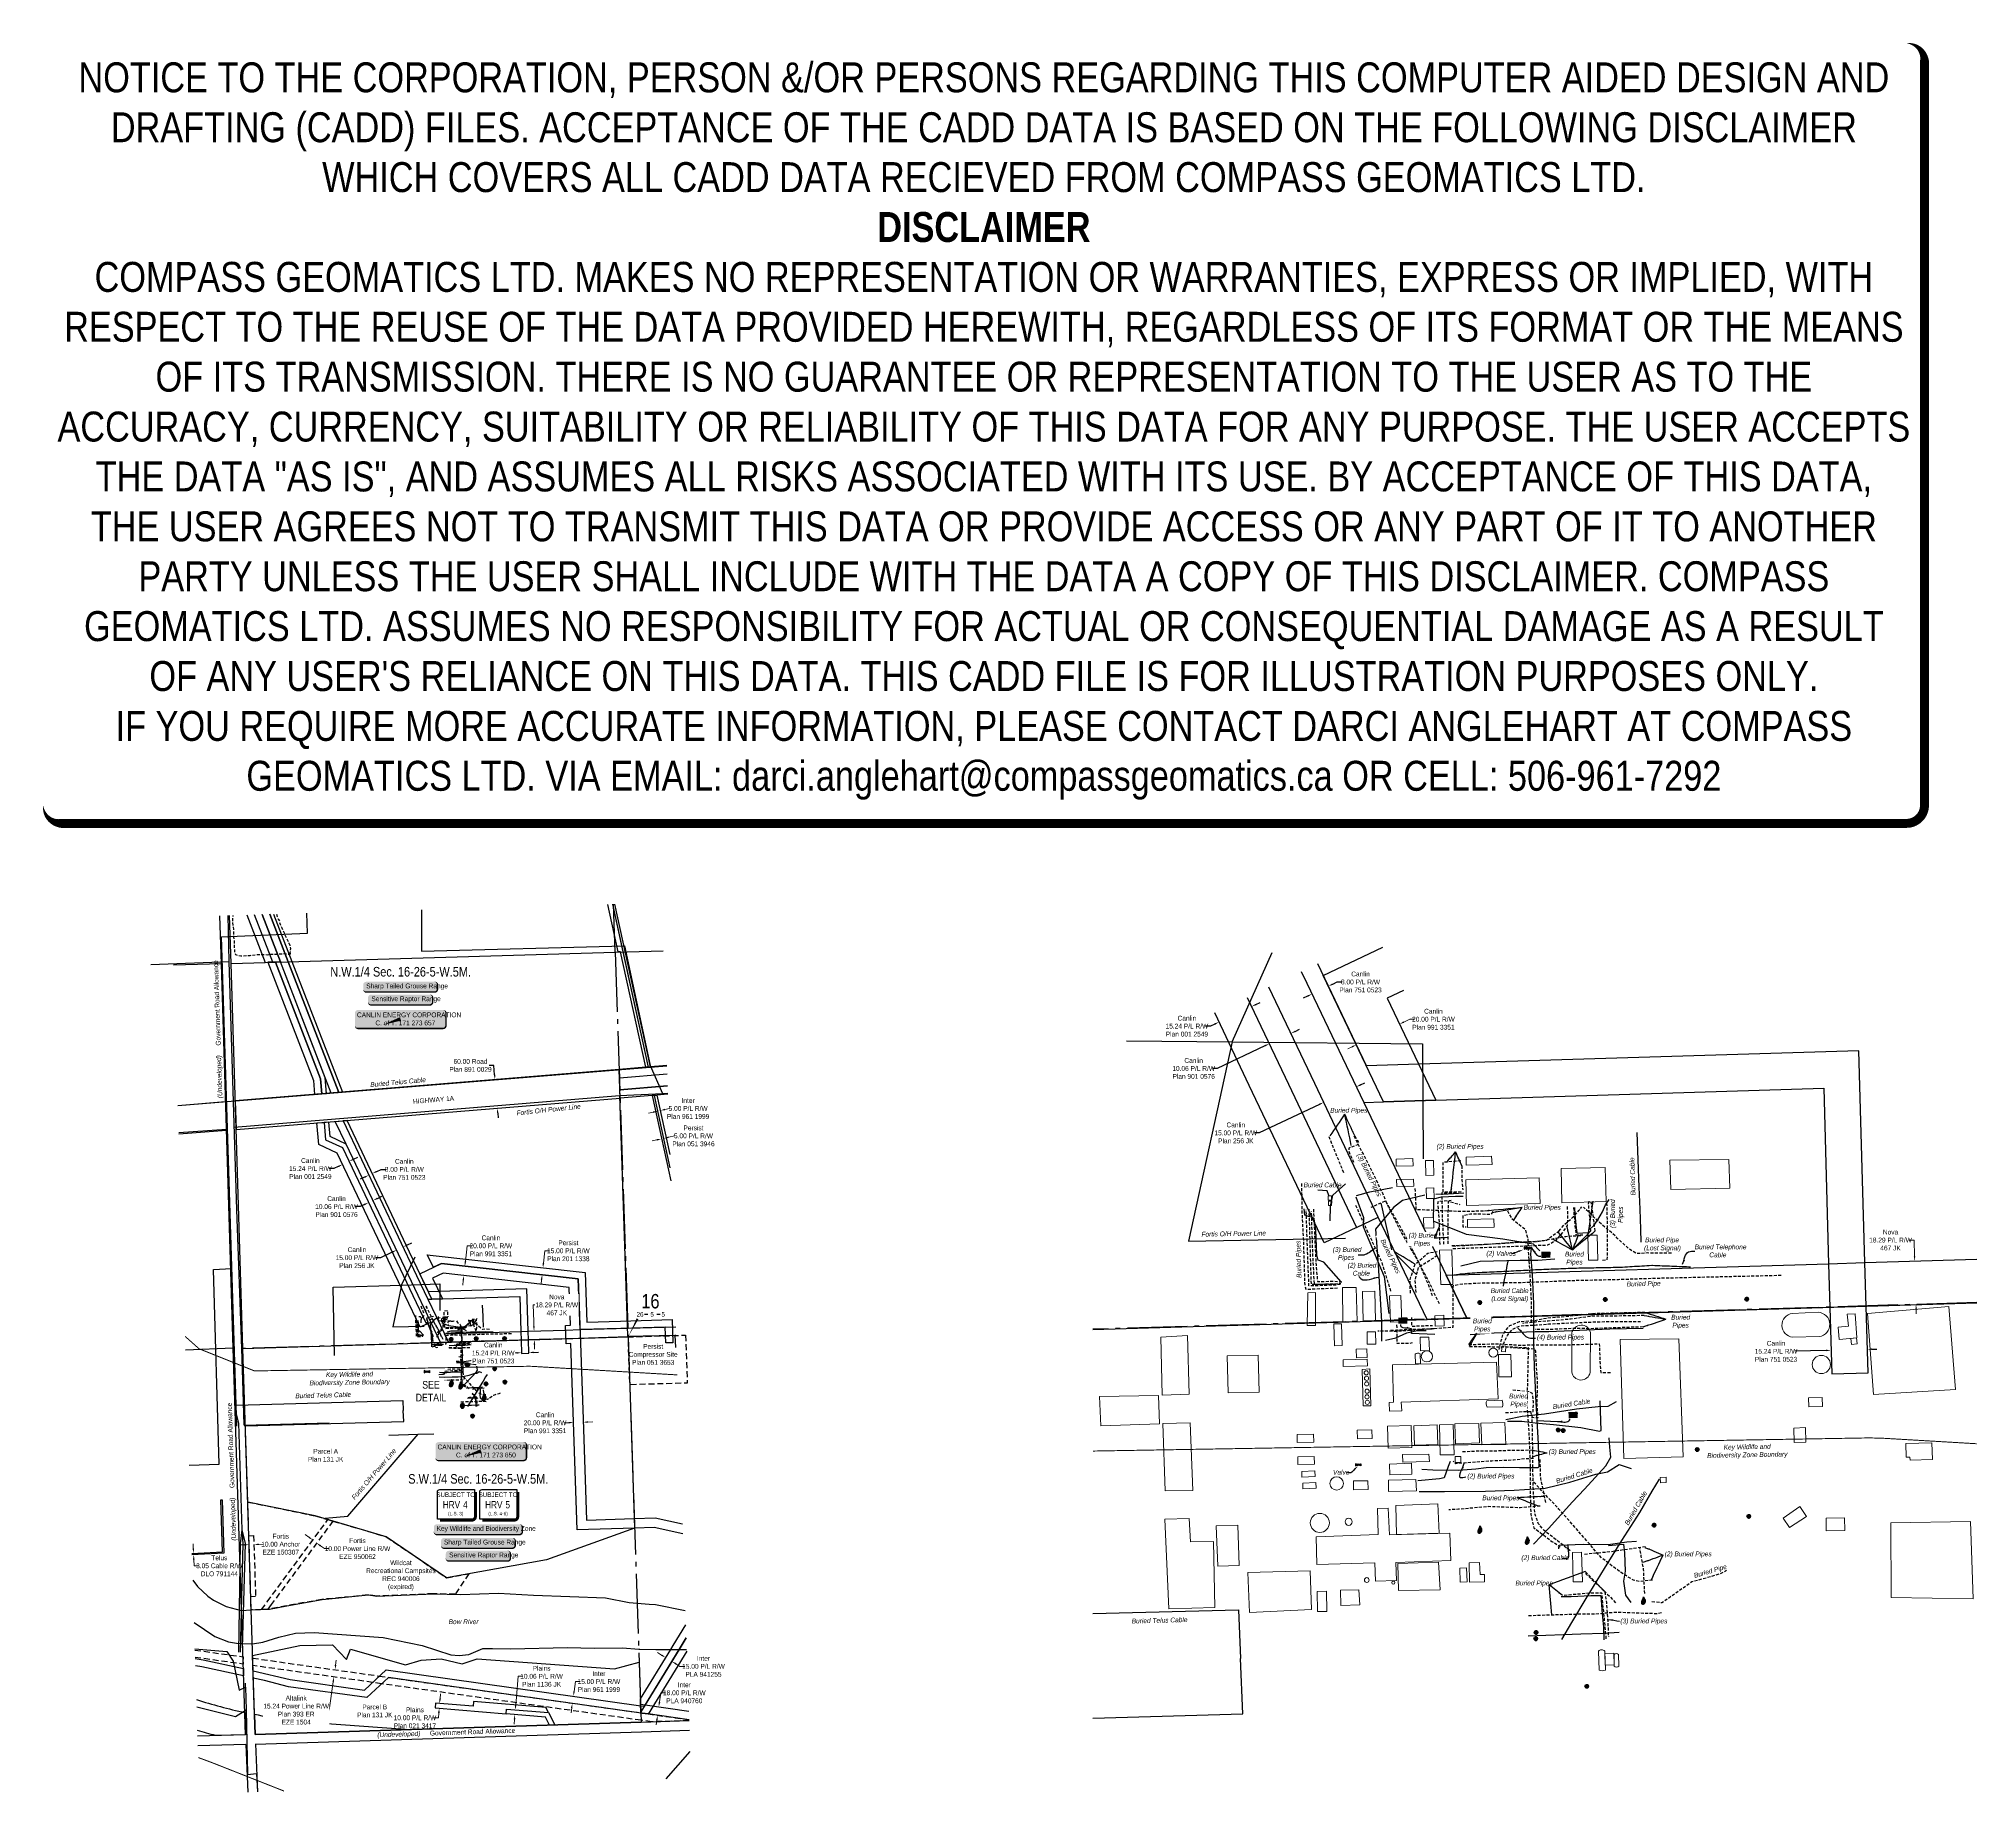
# Model space of a CAD drawing. Extents: x 663492 to 667541, y 5675958 to 5679620.
import ezdxf
from ezdxf.enums import TextEntityAlignment as Align

# ---------------------------------------------------------------- set-up
doc = ezdxf.new("R2010")
doc.units = 0
doc.header["$LTSCALE"] = 5
for name, pattern in [('0', [1, 1, 0]), ('DASHDOT2', [12.7, 6.35, -3.175, 0, -3.175]), ('foc-ACCESSROAD', [3.75, 2.5, -1.25]), ('foc-FLOWLINE', [3.75, 2.5, -1.25]), ('foc-QUARTERLINE', [33, 25, -3, 2, -3]), ('UG_PIPE', [1.875, 1.25, -0.625])]:
    doc.linetypes.add(name, pattern=pattern)
for name, color, linetype in [('10', 1, 'Continuous'), ('9', 3, 'Continuous'), ('AS-CABLE', 224, 'foc-CABLE'), ('AS-OWNER', 7, 'Continuous'), ('AS-PIPE-UG', 44, 'UG_PIPE'), ('AS-PIPE-UG-T', 44, 'Continuous'), ('AS-POWER', 104, 'foc-POWER'), ('AS-SYMBOL', 7, 'Continuous'), ('AS-TELEPHONE', 224, 'foc-TEL'), ('AS-TELEPHONE-T', 224, 'Continuous'), ('AS-TELUS', 224, 'foc-TEL'), ('AS-WILDLIFE', 131, 'DASHDOT2'), ('AS-WILDLIFE-BLOCK', 131, 'Continuous'), ('C-RW', 13, 'Continuous'), ('C-SYMBOL', 7, 'Continuous'), ('CG-NOTES', 7, 'Continuous'), ('CTW', 7, 'Continuous'), ('DETAIL-T', 7, 'Continuous'), ('F-EZE', 190, 'foc-FLOWLINE'), ('F-RW', 190, 'Continuous'), ('F-WS', 190, 'foc-ACCESSROAD'), ('L-ROAD-T', 7, 'Continuous'), ('L-SEC', 7, 'Continuous'), ('L-SECLBL', 7, 'Continuous'), ('L-SECQ', 8, 'foc-QUARTERLINE'), ('L-TITLEDB', 4, 'Continuous'), ('T-WATER', 160, 'Continuous'), ('T-WATER-T', 170, 'Continuous')]:
    doc.layers.add(name, color=color, linetype=linetype)
for name, color, linetype, lineweight in [('AS-GENERAL', 48, 'Continuous', 18), ('C-RW-T', 13, 'Continuous', 9), ('F-EZE-T', 190, 'Continuous', 9), ('F-RW-T', 190, 'Continuous', 9), ('T-TEXT', 48, 'Continuous', 18)]:
    doc.layers.add(name, color=color, linetype=linetype, lineweight=lineweight)
doc.layers.add('DISCLAIMER', color=7, linetype='Continuous', plot=False)
doc.styles.add('175L', font='ARIALN.TTF', dxfattribs={"height": 20})
doc.styles.add('240', font='ARIALN.TTF', dxfattribs={"height": 30})
doc.styles.add('80', font='ARIALN.TTF', dxfattribs={"height": 10})
doc.styles.add('80CG', font='ARIALN.TTF', dxfattribs={"height": 10})
doc.styles.add('80L', font='ARIALN.TTF', dxfattribs={"height": 10})
doc.styles.add('80LS', font='ARIALNI.TTF', dxfattribs={"height": 10})
doc.styles.add('foc-LtypeFont', font='ARIALN.TTF', dxfattribs={"height": 7.35})
doc.styles.add('HRV', font='ARIALN.TTF', dxfattribs={"height": 3})
doc.styles.add('SIMPLEX', font='ARIALN.TTF')
doc.linetypes.add('foc-CABLE', pattern='A,2,-1,["C",foc-LtypeFont,S=0.2,R=0,X=-0.625,Y=-0.75],-1.24,8', length=12.24)
doc.linetypes.add('foc-POWER', pattern='A,6,-1,["P",foc-LtypeFont,S=0.2,R=0,X=-0.625,Y=-0.75],-1.24,4', length=12.24)
doc.linetypes.add('foc-TEL', pattern='A,2,-1,["T",foc-LtypeFont,S=0.2,R=0,X=-0.425,Y=-0.75],-1.24,8', length=12.24)
doc.dimstyles.new('Compass 5 000', dxfattribs={"dimscale": 5, "dimtxt": 9, "dimasz": 2, "dimexe": 0.2, "dimexo": 0.0625, "dimgap": 0.5, "dimtad": 0, "dimtih": 1, "dimtoh": 1, "dimzin": 0, "dimdsep": 46, "dimtxsty": '80CG', "dimcen": 0.1, "dimse1": 1, "dimse2": 1, "dimclrd": 256, "dimclrt": 256, "dimaunit": 1, "dimadec": 4, "dimazin": 0, "dimtfac": 0.06, "dimtofl": 0, "dimtmove": 0, "dimatfit": 1, "dimfxl": 0.2, "dimtolj": 1, "dimtzin": 0, "dimlwd": -1, "dimarcsym": 0})

# ---------------------------------------------------------------- blocks, each defined once
blk = doc.blocks.new('L-SECLBL')
at = {"layer": '9', "color": 7}
for p, q in [((-5.1, -27.8), (-12.3, -27.8)), ((20.7, -27.8), (13.5, -27.8))]:
    blk.add_line(p, q, dxfattribs=at)
at = {"layer": '10', "color": 2, "style": 'SIMPLEX'}
blk.add_attdef('SEC', text='', height=30, dxfattribs=at).set_placement((0, 0), align=Align.MIDDLE)
at = {"layer": '10', "color": 5, "style": '80L'}
blk.add_attdef('TWP', text='', height=9.5, dxfattribs=at).set_placement((-14.4, -27.4), align=Align.MIDDLE_RIGHT)
blk.add_attdef('RGE', text='', height=9.5, dxfattribs=at).set_placement((3.6, -27.4), align=Align.MIDDLE_CENTER)
blk.add_attdef('MER', text='', height=9.5, dxfattribs=at).set_placement((23.2, -27.4), align=Align.MIDDLE_LEFT)
blk = doc.blocks.new('*D421')
at = {"layer": 'F-EZE-T', "transparency": 16777216}
for p, q in [((664112.2, 5676223.4), (664113.6, 5676233.3)), ((664107.3, 5676188.7), (664098.9, 5676129.3)), ((664098.9, 5676129.3), (664088.9, 5676129.3))]:
    blk.add_line(p, q, dxfattribs=at)
for points in [[(664105.6, 5676188.9), (664108.9, 5676188.5), (664108.7, 5676198.6)], [(664110.5, 5676223.7), (664113.8, 5676223.2), (664110.8, 5676213.5)]]:
    blk.add_solid(points, dxfattribs=at)
at = {"layer": 'F-EZE-T', "transparency": 16777216, "insert": (664029.8, 5676129.3), "char_height": 10, "attachment_point": 5, "style": '80CG', "bg_fill": 3, "box_fill_scale": 1.1, "bg_fill_color": 256, "bg_fill_true_color": 13158600, "bg_fill_transparency": 0}
blk.add_mtext('\\A1;Altalink\\P15.24 Power Line R/W\\PPlan 393 ER\\PEZE 1504', dxfattribs=at)
blk = doc.blocks.new('*D422')
at = {"layer": 'F-EZE-T', "transparency": 16777216}
for p, q in [((664056.6, 5676490.2), (664048.5, 5676496.2)), ((664080.7, 5676472.4), (664088.8, 5676466.5)), ((664088.8, 5676466.5), (664098.8, 5676466.5))]:
    blk.add_line(p, q, dxfattribs=at)
for points in [[(664057.6, 5676491.6), (664055.6, 5676488.9), (664064.6, 5676484.3)], [(664081.7, 5676473.7), (664079.7, 5676471.1), (664072.7, 5676478.3)]]:
    blk.add_solid(points, dxfattribs=at)
at = {"layer": 'F-EZE-T', "transparency": 16777216, "insert": (664157.9, 5676466.5), "char_height": 10, "attachment_point": 5, "style": '80CG'}
blk.add_mtext('\\A1;Fortis\\P10.00 Power Line R/W\\PEZE 950062', dxfattribs=at)
blk = doc.blocks.new('*D423')
at = {"layer": 'F-EZE-T', "transparency": 16777216}
for p, q in [((663921.6, 5676474.5), (663911.6, 5676474.2)), ((663951.6, 5676475.4), (663961.6, 5676475.8))]:
    blk.add_line(p, q, dxfattribs=at)
for points in [[(663921.5, 5676476.2), (663921.6, 5676472.8), (663931.6, 5676474.8)], [(663951.5, 5676477.1), (663951.6, 5676473.8), (663941.6, 5676475.1)]]:
    blk.add_solid(points, dxfattribs=at)
at = {"layer": 'F-EZE-T', "transparency": 16777216, "insert": (663997.6, 5676475.8), "char_height": 10, "attachment_point": 5, "style": '80CG'}
blk.add_mtext('\\A1;Fortis\\P10.00 Anchor\\PEZE 150307', dxfattribs=at)
blk = doc.blocks.new('*D424')
at = {"layer": 'F-EZE-T', "transparency": 16777216}
for p, q in [((663814.9, 5676466.8), (663814.4, 5676476.8)), ((663816, 5676443.8), (663816.7, 5676430.6)), ((663816.7, 5676430.6), (663826.7, 5676430.6))]:
    blk.add_line(p, q, dxfattribs=at)
for points in [[(663816.6, 5676466.9), (663813.3, 5676466.7), (663815.4, 5676456.8)], [(663817.7, 5676443.9), (663814.4, 5676443.7), (663815.5, 5676453.8)]]:
    blk.add_solid(points, dxfattribs=at)
at = {"layer": 'F-EZE-T', "transparency": 16777216, "insert": (663869.3, 5676430.6), "char_height": 10, "attachment_point": 5, "style": '80CG'}
blk.add_mtext('\\A1;Telus\\P3.05 Cable R/W\\PDLO 791144', dxfattribs=at)
blk = doc.blocks.new('*D425')
at = {"layer": 'F-EZE-T', "transparency": 16777216}
for p, q in [((664793.1, 5676244.2), (664784.6, 5676249.4)), ((664823, 5676226), (664831.5, 5676220.7)), ((664831.5, 5676220.7), (664841.5, 5676220.7))]:
    blk.add_line(p, q, dxfattribs=at)
for points in [[(664794, 5676245.6), (664792.2, 5676242.8), (664801.6, 5676239)], [(664823.8, 5676227.4), (664822.1, 5676224.5), (664814.4, 5676231.2)]]:
    blk.add_solid(points, dxfattribs=at)
at = {"layer": 'F-EZE-T', "transparency": 16777216, "insert": (664880.6, 5676220.7), "char_height": 10, "attachment_point": 5, "style": '80CG'}
blk.add_mtext('\\A1;Inter\\P15.00 P/L R/W\\PPLA 941255', dxfattribs=at)
blk = doc.blocks.new('*D426')
at = {"layer": 'F-EZE-T', "transparency": 16777216}
for p, q in [((664788.8, 5676146.3), (664791.5, 5676165.4)), ((664791.5, 5676165.4), (664801.5, 5676165.4)), ((664783.4, 5676108.7), (664782, 5676098.8))]:
    blk.add_line(p, q, dxfattribs=at)
for points in [[(664781.7, 5676108.9), (664785, 5676108.4), (664784.8, 5676118.6)], [(664787.1, 5676146.5), (664790.4, 5676146.1), (664787.4, 5676136.4)]]:
    blk.add_solid(points, dxfattribs=at)
at = {"layer": 'F-EZE-T', "transparency": 16777216, "insert": (664840.6, 5676165.4), "char_height": 10, "attachment_point": 5, "style": '80CG'}
blk.add_mtext('\\A1;Inter\\P18.00 P/L R/W\\PPLA 940760', dxfattribs=at)
blk = doc.blocks.new('*U428')
h = blk.add_hatch(color=255)
edge = h.paths.add_edge_path()
edge.add_line((-86.5, -11.5), (86.5, -11.5))
edge.add_arc((86.5, -5.5), 6, 270, 360)
edge.add_line((92.5, -5.5), (92.5, 4))
edge.add_arc((86.5, 4), 6, 0, 90)
edge.add_line((86.5, 10), (-86.5, 10))
edge.add_arc((-86.5, 4), 6, 90, 180)
edge.add_line((-92.5, 4), (-92.5, -5.5))
edge.add_arc((-86.5, -5.5), 6, 180, 270)
at = {"color": 131, "flags": 128}
blk.add_lwpolyline([(-86.5, -11.5, 3, 3, 0), (86.5, -11.5, 3, 3, 0.414214), (92.5, -5.5, 3, 3, 0), (92.5, 4, 3, 0, 0.414214), (86.5, 10, 0, 0, 0), (-86.5, 10, 0, 0, 0.414214), (-92.5, 4, 0, 0, 0), (-92.5, -5.5, 0, 3, 0.414214)], format="xyseb", close=True, dxfattribs=at)
at = {"color": 131, "style": '80'}
blk.add_attdef('ENTER_TEXT_001', (-36, -5), '', height=10, dxfattribs=at)
blk = doc.blocks.new('*U430')
h = blk.add_hatch(color=255)
edge = h.paths.add_edge_path()
edge.add_line((-61.5, -11.5), (61.5, -11.5))
edge.add_arc((61.5, -5.5), 6, 270, 360)
edge.add_line((67.5, -5.5), (67.5, 4))
edge.add_arc((61.5, 4), 6, 0, 90)
edge.add_line((61.5, 10), (-61.5, 10))
edge.add_arc((-61.5, 4), 6, 90, 180)
edge.add_line((-67.5, 4), (-67.5, -5.5))
edge.add_arc((-61.5, -5.5), 6, 180, 270)
at = {"color": 131, "flags": 128}
blk.add_lwpolyline([(-61.5, -11.5, 3, 3, 0), (61.5, -11.5, 3, 3, 0.414214), (67.5, -5.5, 3, 3, 0), (67.5, 4, 3, 0, 0.414214), (61.5, 10, 0, 0, 0), (-61.5, 10, 0, 0, 0.414214), (-67.5, 4, 0, 0, 0), (-67.5, -5.5, 0, 3, 0.414214)], format="xyseb", close=True, dxfattribs=at)
at = {"color": 131, "style": '80'}
blk.add_attdef('ENTER_TEXT_001', (-36, -5), '', height=10, dxfattribs=at)
blk = doc.blocks.new('*U432')
h = blk.add_hatch(color=255)
edge = h.paths.add_edge_path()
edge.add_line((-71.5, -11.5), (71.5, -11.5))
edge.add_arc((71.5, -5.5), 6, 270, 360)
edge.add_line((77.5, -5.5), (77.5, 4))
edge.add_arc((71.5, 4), 6, 0, 90)
edge.add_line((71.5, 10), (-71.5, 10))
edge.add_arc((-71.5, 4), 6, 90, 180)
edge.add_line((-77.5, 4), (-77.5, -5.5))
edge.add_arc((-71.5, -5.5), 6, 180, 270)
at = {"color": 131, "flags": 128}
blk.add_lwpolyline([(-71.5, -11.5, 3, 3, 0), (71.5, -11.5, 3, 3, 0.414214), (77.5, -5.5, 3, 3, 0), (77.5, 4, 3, 0, 0.414214), (71.5, 10, 0, 0, 0), (-71.5, 10, 0, 0, 0.414214), (-77.5, 4, 0, 0, 0), (-77.5, -5.5, 0, 3, 0.414214)], format="xyseb", close=True, dxfattribs=at)
at = {"color": 131, "style": '80'}
blk.add_attdef('ENTER_TEXT_001', (-36, -5), '', height=10, dxfattribs=at)
blk = doc.blocks.new('HRV')
blk.add_lwpolyline([(-35.1, 31.6), (37.2, 31.6), (37.2, -25.5, -0.414214), (32.2, -30.5), (-40.1, -30.5), (-40.1, 26.6, -0.414214)], format="xyb", close=True)
at = {"const_width": 5, "flags": 128}
blk.add_lwpolyline([(-35.1, -33), (32.2, -33, 0.414214), (39.7, -25.5), (39.7, 26.6)], format="xyb", dxfattribs=at)
at = {"style": '80L'}
blk.add_text('SUBJECT TO', height=9.5, dxfattribs=at).set_placement((-2, 13.1), align=Align.BOTTOM_CENTER)
blk.add_attdef('(N.W.1/4 00)', text='', height=7.12, dxfattribs=at).set_placement((-2, -24.4), align=Align.BOTTOM_CENTER)
at = {"layer": 'CTW', "color": 3, "style": 'HRV'}
blk.add_text('HRV', height=15, dxfattribs=at).set_placement((-10.9, -0.2), align=Align.MIDDLE_CENTER)
blk.add_attdef('0', text='', height=15, dxfattribs=at).set_placement((18.3, -0.2), align=Align.MIDDLE_CENTER)
blk = doc.blocks.new('*D434')
at = {"layer": 'C-RW-T', "transparency": 16777216}
for p, q in [((664599.3, 5676729.6), (664589.3, 5676729.3)), ((664639.2, 5676731), (664649.2, 5676731.3))]:
    blk.add_line(p, q, dxfattribs=at)
for points in [[(664599.3, 5676731.3), (664599.4, 5676728), (664609.3, 5676730)], [(664639.2, 5676732.6), (664639.3, 5676729.3), (664629.2, 5676730.6)]]:
    blk.add_solid(points, dxfattribs=at)
at = {"layer": 'C-RW-T', "transparency": 16777216, "insert": (664549.8, 5676729.3), "char_height": 10, "attachment_point": 5, "style": '80CG'}
blk.add_mtext('\\A1;Canlin\\P20.00 P/L R/W\\PPlan 991 3351', dxfattribs=at)
blk = doc.blocks.new('*D435')
at = {"layer": 'F-RW-T', "transparency": 16777216}
for p, q in [((664535.1, 5676975.5), (664525.1, 5676975.5)), ((664525.1, 5676975.5), (664526.1, 5676941)), ((664526.4, 5676931), (664526.1, 5676941)), ((664527.6, 5676892.9), (664527.9, 5676882.9))]:
    blk.add_line(p, q, dxfattribs=at)
for points in [[(664528.1, 5676931.1), (664524.7, 5676931), (664526.7, 5676921)], [(664529.2, 5676892.9), (664525.9, 5676892.8), (664527.3, 5676902.9)]]:
    blk.add_solid(points, dxfattribs=at)
at = {"layer": 'F-RW-T', "transparency": 16777216, "insert": (664574.2, 5676975.5), "char_height": 10, "attachment_point": 5, "style": '80CG', "bg_fill": 3, "box_fill_scale": 1.1, "bg_fill_color": 256, "bg_fill_true_color": 13158600, "bg_fill_transparency": 0}
blk.add_mtext('\\A1;Nova\\P18.29 P/L R/W\\P467 JK', dxfattribs=at)
blk = doc.blocks.new('*D436')
at = {"layer": 'C-RW', "transparency": 16777216}
for p, q in [((664490.5, 5676875.3), (664480.5, 5676875)), ((664525.8, 5676876.4), (664535.8, 5676876.7))]:
    blk.add_line(p, q, dxfattribs=at)
for points in [[(664490.5, 5676877), (664490.6, 5676873.7), (664500.5, 5676875.6)], [(664525.7, 5676878.1), (664525.8, 5676874.7), (664515.8, 5676876.1)]]:
    blk.add_solid(points, dxfattribs=at)
at = {"layer": 'C-RW', "transparency": 16777216, "insert": (664441.5, 5676875), "char_height": 10, "attachment_point": 5, "style": '80CG', "bg_fill": 3, "box_fill_scale": 1.1, "bg_fill_color": 256, "bg_fill_true_color": 13158600, "bg_fill_transparency": 0}
blk.add_mtext('\\A1;Canlin\\P15.24 P/L R/W\\PPlan 751 0523', dxfattribs=at)
blk = doc.blocks.new('*D437')
at = {"layer": 'F-RW-T', "transparency": 16777216}
for p, q in [((664610.2, 5676168.3), (664613.1, 5676188.9)), ((664613.1, 5676188.9), (664623.1, 5676188.9)), ((664605.4, 5676133.8), (664604, 5676123.9))]:
    blk.add_line(p, q, dxfattribs=at)
for points in [[(664608.6, 5676168.5), (664611.9, 5676168), (664608.8, 5676158.4)], [(664603.7, 5676134), (664607, 5676133.5), (664606.8, 5676143.7)]]:
    blk.add_solid(points, dxfattribs=at)
at = {"layer": 'F-RW-T', "transparency": 16777216, "insert": (664662.2, 5676188.9), "char_height": 10, "attachment_point": 5, "style": '80CG'}
blk.add_mtext('\\A1;Inter\\P15.00 P/L R/W\\PPlan 961 1999', dxfattribs=at)
blk = doc.blocks.new('*D438')
at = {"layer": 'F-RW-T', "transparency": 16777216}
for p, q in [((664330.3, 5676153), (664331.1, 5676163)), ((664327.8, 5676123.1), (664327, 5676113.2)), ((664327, 5676113.2), (664317, 5676113.2))]:
    blk.add_line(p, q, dxfattribs=at)
for points in [[(664326.1, 5676123.3), (664329.5, 5676123), (664328.6, 5676133.1)], [(664328.6, 5676153.2), (664332, 5676152.9), (664329.5, 5676143.1)]]:
    blk.add_solid(points, dxfattribs=at)
at = {"layer": 'F-RW-T', "transparency": 16777216, "insert": (664277.9, 5676113.2), "char_height": 10, "attachment_point": 5, "style": '80CG'}
blk.add_mtext('\\A1;Plains\\P10.00 P/L R/W\\PPlan 021 3417', dxfattribs=at)
blk = doc.blocks.new('*U441')
h = blk.add_hatch(color=59)
edge = h.paths.add_edge_path()
edge.add_line((-89, -20), (89, -20))
edge.add_arc((89, -14), 6, 270, 360)
edge.add_line((95, -14), (95, 12.5))
edge.add_arc((89, 12.5), 6, 0, 90)
edge.add_line((89, 18.5), (-89, 18.5))
edge.add_arc((-89, 12.5), 6, 90, 180)
edge.add_line((-95, 12.5), (-95, -14))
edge.add_arc((-89, -14), 6, 180, 270)
at = {"color": 1, "flags": 128}
blk.add_lwpolyline([(-89, -20, 3, 3, 0), (89, -20, 3, 3, 0.414214), (95, -14, 3, 3, 0), (95, 12.5, 3, 0, 0.414214), (89, 18.5, 0, 0, 0), (-89, 18.5, 0, 0, 0.414214), (-95, 12.5, 0, 0, 0), (-95, -14, 0, 3, 0.414214)], format="xyseb", close=True, dxfattribs=at)
blk.add_lwpolyline([(-36.4, -12.5, 0, 7.5, 0), (0, 0, 0, 0, 0)], format="xyseb", dxfattribs=at)
at = {"color": 1, "style": '80'}
blk.add_attdef('ENTER_TEXT_001', (-36, -5), '', height=10, dxfattribs=at)
blk = doc.blocks.new('*D442')
at = {"layer": 'F-RW-T', "transparency": 16777216}
for p, q in [((664488.3, 5676139.9), (664493.3, 5676199.9)), ((664493.3, 5676199.9), (664503.3, 5676199.9)), ((664485.8, 5676109.9), (664485, 5676100))]:
    blk.add_line(p, q, dxfattribs=at)
for points in [[(664484.2, 5676110.1), (664487.5, 5676109.8), (664486.6, 5676119.9)], [(664486.7, 5676140), (664490, 5676139.7), (664487.5, 5676129.9)]]:
    blk.add_solid(points, dxfattribs=at)
at = {"layer": 'F-RW-T', "transparency": 16777216, "insert": (664542.4, 5676199.9), "char_height": 10, "attachment_point": 5, "style": '80CG'}
blk.add_mtext('\\A1;Plains\\P10.06 P/L R/W\\PPlan 1136 JK', dxfattribs=at)
blk = doc.blocks.new('*D443')
at = {"layer": 'C-RW', "transparency": 16777216}
for p, q in [((664108.6, 5677260.2), (664098.6, 5677260.2)), ((664117.6, 5677264.5), (664108.6, 5677260.2)), ((664149.4, 5677279.6), (664158.5, 5677283.9))]:
    blk.add_line(p, q, dxfattribs=at)
for points in [[(664116.9, 5677266), (664118.4, 5677263), (664126.7, 5677268.8)], [(664148.7, 5677281.1), (664150.2, 5677278.1), (664140.4, 5677275.3)]]:
    blk.add_solid(points, dxfattribs=at)
at = {"layer": 'C-RW', "transparency": 16777216, "insert": (664059.5, 5677260.2), "char_height": 10, "attachment_point": 5, "style": '80CG'}
blk.add_mtext('\\A1;Canlin\\P15.24 P/L R/W\\PPlan 001 2549', dxfattribs=at)
blk = doc.blocks.new('*D444')
at = {"layer": 'C-RW', "transparency": 16777216}
for p, q in [((664163.2, 5677180.8), (664153.2, 5677180.8)), ((664172.2, 5677185.1), (664163.2, 5677180.8)), ((664199.4, 5677198), (664208.5, 5677202.3))]:
    blk.add_line(p, q, dxfattribs=at)
for points in [[(664171.5, 5677186.6), (664173, 5677183.6), (664181.3, 5677189.3)], [(664198.7, 5677199.5), (664200.1, 5677196.5), (664190.4, 5677193.7)]]:
    blk.add_solid(points, dxfattribs=at)
at = {"layer": 'C-RW', "transparency": 16777216, "insert": (664114.1, 5677180.8), "char_height": 10, "attachment_point": 5, "style": '80CG'}
blk.add_mtext('\\A1;Canlin\\P10.06 P/L R/W\\PPlan 901 0576', dxfattribs=at)
blk = doc.blocks.new('*D445')
at = {"layer": 'C-RW', "transparency": 16777216}
for p, q in [((664198, 5677254.2), (664207, 5677258.5)), ((664207, 5677258.5), (664217, 5677258.5)), ((664172.7, 5677242.2), (664163.6, 5677237.9))]:
    blk.add_line(p, q, dxfattribs=at)
for points in [[(664197.2, 5677255.7), (664198.7, 5677252.7), (664188.9, 5677249.9)], [(664171.9, 5677243.7), (664173.4, 5677240.7), (664181.7, 5677246.5)]]:
    blk.add_solid(points, dxfattribs=at)
at = {"layer": 'C-RW', "transparency": 16777216, "insert": (664255.7, 5677258.5), "char_height": 10, "attachment_point": 5, "style": '80CG'}
blk.add_mtext('\\A1;Canlin\\P8.00 P/L R/W\\PPlan 751 0523', dxfattribs=at)
blk = doc.blocks.new('*D446')
at = {"layer": 'F-RW-T', "transparency": 16777216}
for p, q in [((664783.2, 5677320.2), (664773.4, 5677318.1)), ((664807.6, 5677325.6), (664821, 5677328.5))]:
    blk.add_line(p, q, dxfattribs=at)
for points in [[(664782.8, 5677321.8), (664783.5, 5677318.6), (664792.9, 5677322.3)], [(664807.2, 5677327.2), (664807.9, 5677323.9), (664797.8, 5677323.4)]]:
    blk.add_solid(points, dxfattribs=at)
at = {"layer": 'F-RW-T', "transparency": 16777216, "insert": (664859.7, 5677328.5), "char_height": 10, "attachment_point": 5, "style": '80CG'}
blk.add_mtext('\\A1;Persist\\P5.00 P/L R/W\\PPlan 051 3946', dxfattribs=at)
blk = doc.blocks.new('*D447')
at = {"layer": 'F-RW-T', "transparency": 16777216}
for p, q in [((664775.5, 5677378.2), (664765.8, 5677376)), ((664799.9, 5677383.5), (664809.7, 5677385.7))]:
    blk.add_line(p, q, dxfattribs=at)
for points in [[(664775.2, 5677379.8), (664775.9, 5677376.5), (664785.3, 5677380.3)], [(664799.6, 5677385.2), (664800.3, 5677381.9), (664790.2, 5677381.4)]]:
    blk.add_solid(points, dxfattribs=at)
at = {"layer": 'F-RW-T', "transparency": 16777216, "insert": (664848.5, 5677385.7), "char_height": 10, "attachment_point": 5, "style": '80CG'}
blk.add_mtext('\\A1;Inter\\P5.00 P/L R/W\\PPlan 961 1999', dxfattribs=at)
blk = doc.blocks.new('*D448')
at = {"layer": 'L-TITLEDB', "transparency": 16777216}
for p, q in [((664442.7, 5677475.6), (664432.7, 5677475.6)), ((664444.3, 5677456), (664442.7, 5677475.6)), ((664450.8, 5677376.3), (664451.6, 5677366.3))]:
    blk.add_line(p, q, dxfattribs=at)
at = {"layer": 'L-TITLEDB', "linetype": 'Continuous', "transparency": 16777216}
for points in [[(664445.9, 5677456.1), (664442.6, 5677455.8), (664445.1, 5677446)], [(664452.4, 5677376.4), (664449.1, 5677376.1), (664450, 5677386.2)]]:
    blk.add_solid(points, dxfattribs=at)
at = {"layer": 'L-TITLEDB', "linetype": 'Continuous', "transparency": 16777216, "insert": (664393.9, 5677475.6), "char_height": 10, "attachment_point": 5, "style": '80CG'}
blk.add_mtext('\\A1;60.00 Road\\PPlan 891 0029', dxfattribs=at)
blk = doc.blocks.new('*D449')
at = {"layer": 'C-RW', "transparency": 16777216}
for p, q in [((664262.1, 5677100.8), (664271.1, 5677105.1)), ((664205.8, 5677074.1), (664195.8, 5677074.1)), ((664230.6, 5677085.8), (664205.8, 5677074.1))]:
    blk.add_line(p, q, dxfattribs=at)
for points in [[(664229.8, 5677087.3), (664231.3, 5677084.3), (664239.6, 5677090.1)], [(664261.4, 5677102.3), (664262.8, 5677099.3), (664253.1, 5677096.5)]]:
    blk.add_solid(points, dxfattribs=at)
at = {"layer": 'C-RW', "transparency": 16777216, "insert": (664156.7, 5677074.1), "char_height": 10, "attachment_point": 5, "style": '80CG'}
blk.add_mtext('\\A1;Canlin\\P15.00 P/L R/W\\PPlan 256 JK', dxfattribs=at)
blk = doc.blocks.new('*D453')
at = {"layer": 'C-RW-T', "transparency": 16777216}
for p, q in [((664383.3, 5677066.4), (664387, 5677098.9)), ((664387, 5677098.9), (664397, 5677098.9)), ((664378.8, 5677026.7), (664377.7, 5677016.8))]:
    blk.add_line(p, q, dxfattribs=at)
for points in [[(664381.6, 5677066.6), (664385, 5677066.3), (664382.2, 5677056.5)], [(664377.2, 5677026.9), (664380.5, 5677026.5), (664379.9, 5677036.6)]]:
    blk.add_solid(points, dxfattribs=at)
at = {"layer": 'C-RW-T', "transparency": 16777216, "insert": (664436.5, 5677098.9), "char_height": 10, "attachment_point": 5, "style": '80CG'}
blk.add_mtext('\\A1;Canlin\\P20.00 P/L R/W\\PPlan 991 3351', dxfattribs=at)
blk = doc.blocks.new('*D454')
at = {"layer": 'F-RW-T', "transparency": 16777216}
for p, q in [((664546.3, 5677063), (664549.2, 5677088.5)), ((664549.2, 5677088.5), (664559.2, 5677088.5)), ((664542.4, 5677028.4), (664541.3, 5677018.4))]:
    blk.add_line(p, q, dxfattribs=at)
for points in [[(664544.7, 5677063.2), (664548, 5677062.9), (664545.2, 5677053.1)], [(664540.8, 5677028.5), (664544.1, 5677028.2), (664543.5, 5677038.3)]]:
    blk.add_solid(points, dxfattribs=at)
at = {"layer": 'F-RW-T', "transparency": 16777216, "insert": (664598.3, 5677088.5), "char_height": 10, "attachment_point": 5, "style": '80CG'}
blk.add_mtext('\\A1;Persist\\P15.00 P/L R/W\\PPlan 201 1338', dxfattribs=at)
blk = doc.blocks.new('VALVE')
h = blk.add_hatch(color=255)
h.dxf.hatch_style = 1
edge = h.paths.add_edge_path()
edge.add_line((-0.33, 0.24), (-1.2, 0.59))
edge.add_line((-1.2, 0.59), (-1.2, -0.59))
edge.add_line((-1.2, -0.59), (-0.33, -0.24))
edge.add_arc((0, 0), 0.411, 215.87753, 324.12247)
edge.add_line((0.33, -0.24), (1.2, -0.59))
edge.add_line((1.2, -0.59), (1.2, 0.59))
edge.add_line((1.2, 0.59), (0.33, 0.24))
edge.add_arc((0, 0), 0.411, 35.87753, 144.12247)
at = {"color": 48}
for p, q in [((-1.1, 0.44), (-1.1, -0.44)), ((-0.29, 0.12), (-1.1, 0.44)), ((0.29, 0.12), (1.1, 0.44)), ((1.1, 0.44), (1.1, -0.44)), ((-1.1, -0.44), (-0.29, -0.12)), ((1.1, -0.44), (0.29, -0.12))]:
    blk.add_line(p, q, dxfattribs=at)
for radius in [0.311, 0.11]:
    blk.add_circle((0, 0), radius, dxfattribs=at)
blk = doc.blocks.new('FLARE')
h = blk.add_hatch(color=255)
h.dxf.hatch_style = 1
h.paths.add_polyline_path([(0.16, 2.41, 0.114147), (0.13, 2.43), (0.11, 2.44, 0.261551), (0.01, 2.42), (0, 2.41, 0.131268), (-0.03, 2.37), (-0.04, 2.35, 0.041497), (-0.05, 2.33), (-0.05, 2.29, 0.015174), (-0.05, 2.29), (-0.06, 2.24, 0.004376), (-0.06, 2.24), (-0.07, 2.18), (-0.08, 2.11), (-0.09, 2.05), (-0.1, 1.98), (-0.12, 1.91), (-0.14, 1.83), (-0.17, 1.76), (-0.19, 1.68), (-0.22, 1.61), (-0.26, 1.53), (-0.29, 1.46), (-0.32, 1.39), (-0.36, 1.32), (-0.39, 1.25, 0.000505), (-0.39, 1.25), (-0.43, 1.18, 0.002398), (-0.43, 1.18), (-0.46, 1.1, 0.004177), (-0.46, 1.1), (-0.5, 1.03, 0.005735), (-0.5, 1.03), (-0.53, 0.95, 0.006994), (-0.53, 0.95), (-0.56, 0.87, 0.00791), (-0.57, 0.87), (-0.6, 0.78, 0.008323), (-0.6, 0.78), (-0.63, 0.69, 0.008095), (-0.63, 0.68), (-0.66, 0.59, 0.008067), (-0.66, 0.59), (-0.68, 0.49, 0.008387), (-0.68, 0.49), (-0.7, 0.39, 0.009056), (-0.71, 0.38), (-0.72, 0.28, 0.010123), (-0.72, 0.28), (-0.74, 0.18, 0.011689), (-0.74, 0.18), (-0.75, 0.08, 0.013925), (-0.75, 0.08), (-0.75, -0.02, 0.016488), (-0.75, -0.02), (-0.75, -0.11, 0.017255), (-0.75, -0.12), (-0.74, -0.2, 0.01735), (-0.74, -0.2), (-0.73, -0.28, 0.017311), (-0.73, -0.29), (-0.71, -0.36, 0.01715), (-0.71, -0.36), (-0.69, -0.43, 0.016886), (-0.69, -0.44), (-0.66, -0.5, 0.016546), (-0.66, -0.5), (-0.63, -0.56, 0.016164), (-0.63, -0.56), (-0.6, -0.61, 0.016329), (-0.6, -0.62), (-0.57, -0.66, 0.018828), (-0.57, -0.67), (-0.54, -0.71, 0.022087), (-0.53, -0.71), (-0.5, -0.75, 0.025345), (-0.49, -0.76), (-0.46, -0.78, 0.028234), (-0.45, -0.79), (-0.42, -0.82, 0.030298), (-0.41, -0.82), (-0.37, -0.84, 0.031129), (-0.36, -0.85), (-0.32, -0.86, 0.030544), (-0.31, -0.87), (-0.27, -0.88, 0.028465), (-0.26, -0.88), (-0.22, -0.89, 0.025311), (-0.21, -0.89), (-0.16, -0.89, 0.02283), (-0.15, -0.89), (-0.11, -0.89, 0.021226), (-0.1, -0.89), (-0.05, -0.88, 0.020401), (-0.04, -0.88), (0, -0.87, 0.020299), (0.01, -0.87), (0.05, -0.85, 0.020911), (0.06, -0.85), (0.11, -0.83, 0.022277), (0.11, -0.83), (0.15, -0.81, 0.023712), (0.16, -0.8), (0.2, -0.78, 0.022408), (0.21, -0.78), (0.24, -0.75, 0.01993), (0.25, -0.74), (0.28, -0.72, 0.017146), (0.28, -0.71), (0.31, -0.68, 0.014211), (0.32, -0.68), (0.35, -0.64, 0.011221), (0.35, -0.64), (0.37, -0.61, 0.008212), (0.38, -0.61), (0.4, -0.57, 0.005172), (0.4, -0.57), (0.42, -0.54, 0.002523), (0.43, -0.54), (0.45, -0.5, 0.001671), (0.45, -0.5), (0.47, -0.47, 0.001229), (0.47, -0.47), (0.49, -0.44, 0.00075), (0.49, -0.44), (0.51, -0.41, 0.00026), (0.51, -0.41), (0.54, -0.37), (0.56, -0.34), (0.58, -0.3), (0.61, -0.27), (0.63, -0.23, 0.001311), (0.63, -0.23), (0.66, -0.19, 0.003726), (0.66, -0.19), (0.69, -0.15, 0.006065), (0.69, -0.14), (0.72, -0.1, 0.008452), (0.72, -0.1), (0.74, -0.05, 0.010991), (0.75, -0.05), (0.77, 0, 0.013767), (0.77, 0), (0.79, 0.05, 0.016839), (0.8, 0.05), (0.81, 0.1, 0.019104), (0.82, 0.11), (0.83, 0.15, 0.016987), (0.83, 0.16), (0.84, 0.21, 0.013636), (0.84, 0.21), (0.85, 0.26, 0.010244), (0.85, 0.27), (0.86, 0.31, 0.006846), (0.86, 0.32), (0.86, 0.37, 0.003419), (0.86, 0.37), (0.86, 0.41), (0.87, 0.46), (0.87, 0.5), (0.88, 0.54), (0.88, 0.59), (0.89, 0.63, 0.001278), (0.89, 0.63), (0.89, 0.67, 0.004735), (0.89, 0.67), (0.9, 0.71, 0.008354), (0.9, 0.72), (0.9, 0.76, 0.012059), (0.9, 0.76), (0.9, 0.8, 0.015712), (0.9, 0.81), (0.9, 0.85, 0.018457), (0.9, 0.85), (0.9, 0.89, 0.018102), (0.9, 0.9), (0.89, 0.94, 0.016533), (0.89, 0.95), (0.88, 0.99, 0.014576), (0.88, 0.99), (0.87, 1.03, 0.012435), (0.86, 1.04), (0.85, 1.08, 0.010283), (0.85, 1.09), (0.83, 1.13, 0.00824), (0.83, 1.13), (0.81, 1.18, 0.00638), (0.81, 1.18), (0.78, 1.23, 0.004735), (0.78, 1.23), (0.76, 1.29, 0.003388), (0.75, 1.29), (0.73, 1.34, 0.002345), (0.73, 1.34), (0.7, 1.4, 0.001492), (0.7, 1.4), (0.67, 1.46, 0.000746), (0.67, 1.46), (0.63, 1.51), (0.6, 1.57), (0.57, 1.62), (0.55, 1.68), (0.52, 1.73), (0.49, 1.78), (0.47, 1.83), (0.45, 1.87), (0.42, 1.92), (0.4, 1.97), (0.38, 2.02), (0.35, 2.08, 0.000332), (0.35, 2.08), (0.33, 2.13, 0.001849), (0.33, 2.13), (0.3, 2.19, 0.0038), (0.3, 2.19), (0.27, 2.24, 0.006473), (0.27, 2.24), (0.25, 2.29, 0.010865), (0.24, 2.3), (0.22, 2.34, 0.019524), (0.22, 2.34), (0.19, 2.38, 0.041077), (0.18, 2.39)])
at = {"color": 48, "flags": 128}
for points in [[(0.11, -0.72), (0.07, -0.74), (0.03, -0.76), (-0.02, -0.77), (-0.07, -0.78), (-0.11, -0.79), (-0.16, -0.79), (-0.2, -0.79), (-0.25, -0.78), (-0.29, -0.77), (-0.32, -0.76), (-0.36, -0.74), (-0.4, -0.71), (-0.43, -0.68), (-0.46, -0.65), (-0.49, -0.61), (-0.52, -0.56), (-0.54, -0.51), (-0.57, -0.46), (-0.59, -0.4), (-0.61, -0.33), (-0.63, -0.26), (-0.64, -0.19), (-0.65, -0.11), (-0.65, -0.02), (-0.65, 0.07), (-0.64, 0.17), (-0.63, 0.27), (-0.61, 0.36), (-0.58, 0.46), (-0.56, 0.56), (-0.53, 0.66), (-0.5, 0.75), (-0.47, 0.83), (-0.44, 0.91), (-0.41, 0.99), (-0.37, 1.06), (-0.34, 1.13), (-0.3, 1.2), (-0.27, 1.27), (-0.23, 1.34), (-0.2, 1.42), (-0.16, 1.49), (-0.13, 1.57), (-0.1, 1.65), (-0.07, 1.73), (-0.04, 1.8), (-0.02, 1.88), (0, 1.96), (0.01, 2.03), (0.02, 2.1), (0.03, 2.17), (0.04, 2.22), (0.05, 2.27), (0.05, 2.31), (0.06, 2.34), (0.08, 2.35), (0.09, 2.34), (0.11, 2.32), (0.13, 2.29), (0.16, 2.25), (0.18, 2.2), (0.21, 2.14), (0.24, 2.09), (0.26, 2.03), (0.29, 1.98), (0.31, 1.93), (0.33, 1.88), (0.36, 1.83), (0.38, 1.78), (0.41, 1.73), (0.43, 1.68), (0.46, 1.63), (0.49, 1.58), (0.52, 1.52), (0.55, 1.47), (0.58, 1.41), (0.61, 1.35), (0.64, 1.3), (0.67, 1.24), (0.69, 1.19), (0.72, 1.14), (0.74, 1.09), (0.75, 1.05), (0.77, 1), (0.78, 0.96), (0.79, 0.92), (0.8, 0.88), (0.8, 0.84), (0.8, 0.8), (0.8, 0.76), (0.8, 0.72), (0.79, 0.68), (0.79, 0.64), (0.78, 0.6), (0.78, 0.56), (0.77, 0.51), (0.77, 0.47), (0.76, 0.42), (0.76, 0.37), (0.76, 0.33), (0.75, 0.28), (0.74, 0.23), (0.73, 0.18), (0.72, 0.13), (0.7, 0.09), (0.68, 0.04), (0.66, 0), (0.63, -0.05), (0.61, -0.09), (0.58, -0.13), (0.55, -0.17), (0.53, -0.21), (0.5, -0.25), (0.48, -0.28), (0.45, -0.32), (0.43, -0.35), (0.41, -0.38), (0.39, -0.42), (0.37, -0.45), (0.34, -0.48), (0.32, -0.51), (0.3, -0.55), (0.27, -0.58), (0.24, -0.61), (0.21, -0.64), (0.18, -0.67), (0.15, -0.7)], [(0.02, -0.75), (-0.01, -0.76), (-0.03, -0.77), (-0.05, -0.78), (-0.08, -0.78), (-0.11, -0.79), (-0.13, -0.79), (-0.16, -0.79), (-0.18, -0.78), (-0.2, -0.78), (-0.23, -0.77), (-0.25, -0.76), (-0.26, -0.74), (-0.28, -0.73), (-0.3, -0.71), (-0.32, -0.69), (-0.33, -0.66), (-0.35, -0.63), (-0.36, -0.6), (-0.37, -0.57), (-0.39, -0.53), (-0.4, -0.49), (-0.4, -0.45), (-0.41, -0.41), (-0.41, -0.36), (-0.41, -0.31), (-0.4, -0.25), (-0.39, -0.2), (-0.38, -0.14), (-0.37, -0.09), (-0.36, -0.03), (-0.34, 0.02), (-0.32, 0.07), (-0.31, 0.12), (-0.29, 0.16), (-0.27, 0.21), (-0.25, 0.25), (-0.23, 0.29), (-0.21, 0.33), (-0.19, 0.37), (-0.17, 0.41), (-0.15, 0.45), (-0.14, 0.49), (-0.12, 0.53), (-0.1, 0.58), (-0.08, 0.62), (-0.07, 0.66), (-0.06, 0.71), (-0.05, 0.75), (-0.04, 0.79), (-0.03, 0.83), (-0.03, 0.87), (-0.02, 0.9), (-0.02, 0.93), (-0.01, 0.95), (-0.01, 0.96), (0, 0.97), (0.01, 0.96), (0.02, 0.95), (0.03, 0.94), (0.04, 0.91), (0.06, 0.88), (0.07, 0.86), (0.09, 0.82), (0.1, 0.79), (0.12, 0.76), (0.13, 0.74), (0.14, 0.71), (0.16, 0.68), (0.17, 0.65), (0.18, 0.63), (0.2, 0.6), (0.21, 0.57), (0.23, 0.54), (0.25, 0.51), (0.26, 0.47), (0.28, 0.44), (0.3, 0.41), (0.31, 0.38), (0.33, 0.35), (0.34, 0.32), (0.36, 0.29), (0.37, 0.27), (0.38, 0.24), (0.39, 0.22), (0.39, 0.19), (0.4, 0.17), (0.4, 0.15), (0.41, 0.13), (0.41, 0.1), (0.41, 0.08), (0.4, 0.06), (0.4, 0.04), (0.4, 0.01), (0.39, -0.01), (0.39, -0.03), (0.39, -0.06), (0.39, -0.08), (0.38, -0.11), (0.38, -0.14), (0.38, -0.16), (0.38, -0.19), (0.37, -0.22), (0.37, -0.24), (0.36, -0.27), (0.35, -0.3), (0.34, -0.32), (0.32, -0.35), (0.31, -0.37), (0.3, -0.4), (0.28, -0.42), (0.27, -0.44), (0.25, -0.46), (0.24, -0.48), (0.22, -0.5), (0.21, -0.52), (0.2, -0.54), (0.19, -0.56), (0.17, -0.58), (0.16, -0.6), (0.15, -0.61), (0.14, -0.63), (0.12, -0.65), (0.11, -0.67), (0.09, -0.69), (0.08, -0.7), (0.06, -0.72), (0.04, -0.74)]]:
    blk.add_lwpolyline(points, close=True, dxfattribs=at)
blk = doc.blocks.new('*X461')
at = {"color": 0}
for p, q in [((102.1, -2061.6), (108.8, -2061.6)), ((102.1, -2068.4), (108.8, -2068.4)), ((102.2, -2061.7), (108.8, -2061.7)), ((102.2, -2068.3), (108.7, -2068.3)), ((102.3, -2061.4), (108.6, -2061.4)), ((102.3, -2061.9), (108.6, -2061.9)), ((102.3, -2068.1), (108.6, -2068.1)), ((102.3, -2068.6), (108.7, -2068.6)), ((102.5, -2061.2), (108.5, -2061.2)), ((102.5, -2062), (108.4, -2062)), ((102.5, -2068), (108.4, -2068)), ((102.5, -2068.7), (108.5, -2068.7)), ((102.6, -2062.2), (108.3, -2062.2)), ((102.7, -2061.1), (108.2, -2061.1)), ((102.7, -2067.8), (108.3, -2067.8)), ((102.7, -2068.9), (108.3, -2068.9)), ((102.8, -2062.3), (108.1, -2062.3)), ((102.8, -2067.7), (108.1, -2067.7)), ((102.9, -2060.9), (108, -2060.9)), ((102.9, -2069.1), (108, -2069.1)), ((103, -2062.5), (108, -2062.5)), ((103, -2067.5), (108, -2067.5)), ((103.1, -2062.7), (107.8, -2062.7)), ((103.1, -2067.3), (107.8, -2067.3)), ((103.2, -2060.8), (107.7, -2060.8)), ((103.2, -2069.2), (107.8, -2069.2)), ((103.3, -2062.8), (107.7, -2062.8)), ((103.3, -2067.2), (107.6, -2067.2)), ((103.4, -2063), (107.5, -2063)), ((103.4, -2067), (107.5, -2067)), ((103.5, -2060.6), (107.4, -2060.6)), ((103.5, -2069.4), (107.4, -2069.4)), ((103.6, -2063.1), (107.3, -2063.1)), ((103.6, -2066.9), (107.3, -2066.9)), ((103.7, -2063.3), (107.2, -2063.3)), ((103.8, -2066.7), (107.2, -2066.7)), ((103.9, -2060.5), (107, -2060.5)), ((103.9, -2063.4), (107, -2063.4)), ((103.9, -2066.6), (107, -2066.6)), ((103.9, -2069.5), (107.1, -2069.5)), ((104.1, -2063.6), (106.9, -2063.6)), ((104.1, -2066.4), (106.9, -2066.4)), ((104.2, -2063.7), (106.7, -2063.7)), ((104.2, -2066.2), (106.7, -2066.2)), ((104.4, -2063.9), (106.6, -2063.9)), ((104.4, -2066.1), (106.6, -2066.1)), ((104.4, -2069.7), (106.5, -2069.7)), ((104.5, -2060.3), (106.5, -2060.3)), ((104.5, -2064.1), (106.4, -2064.1)), ((104.5, -2065.9), (106.4, -2065.9)), ((104.7, -2064.2), (106.3, -2064.2)), ((104.7, -2065.8), (106.2, -2065.8)), ((104.8, -2064.4), (106.1, -2064.4)), ((104.8, -2065.6), (106.1, -2065.6)), ((105, -2064.5), (105.9, -2064.5)), ((105, -2065.5), (105.9, -2065.5)), ((105.1, -2064.7), (105.8, -2064.7)), ((105.2, -2065.3), (105.8, -2065.3)), ((105.3, -2064.8), (105.6, -2064.8)), ((105.3, -2065.2), (105.6, -2065.2))]:
    blk.add_line(p, q, dxfattribs=at)
blk = doc.blocks.new('Pile')
h = blk.add_hatch(color=255)
h.dxf.hatch_style = 1
edge = h.paths.add_edge_path()
edge.add_arc((0, 0), 0.868, 0, 360)
at = {"color": 224}
for p, q in [((0.54, -0.54), (-0.54, 0.54)), ((-0.54, -0.54), (0.54, 0.54))]:
    blk.add_line(p, q, dxfattribs=at)
blk.add_circle((0, 0), 0.768, dxfattribs=at)
at = {"color": 224, "xscale": 0.16, "yscale": 0.16, "zscale": 0.16}
blk.add_blockref('*X461', (-16.87, 330.4), dxfattribs=at)
blk = doc.blocks.new('*D466')
at = {"layer": 'C-RW', "transparency": 16777216}
for p, q in [((667225.6, 5676880.5), (667160, 5676878.6)), ((667321.6, 5676883.1), (667331.6, 5676883.4))]:
    blk.add_line(p, q, dxfattribs=at)
for points in [[(667321.6, 5676884.8), (667321.7, 5676881.5), (667311.6, 5676882.9)], [(667225.6, 5676882.1), (667225.7, 5676878.8), (667235.6, 5676880.7)]]:
    blk.add_solid(points, dxfattribs=at)
at = {"layer": 'C-RW', "transparency": 16777216, "insert": (667121, 5676878.6), "char_height": 10, "attachment_point": 5, "style": '80CG'}
blk.add_mtext('\\A1;Canlin\\P15.24 P/L R/W\\PPlan 751 0523', dxfattribs=at)
blk = doc.blocks.new('*D467')
at = {"layer": 'C-RW-T', "transparency": 16777216}
for p, q in [((666343.6, 5677566.3), (666355.8, 5677572.1)), ((666355.8, 5677572.1), (666365.8, 5677572.1)), ((666235.4, 5677514.6), (666226.4, 5677510.3))]:
    blk.add_line(p, q, dxfattribs=at)
for points in [[(666342.9, 5677567.8), (666344.3, 5677564.8), (666334.6, 5677561.9)], [(666234.7, 5677516.1), (666236.1, 5677513.1), (666244.4, 5677518.9)]]:
    blk.add_solid(points, dxfattribs=at)
at = {"layer": 'C-RW-T', "transparency": 16777216, "insert": (666405.3, 5677572.1), "char_height": 10, "attachment_point": 5, "style": '80CG'}
blk.add_mtext('\\A1;Canlin\\P20.00 P/L R/W\\PPlan 991 3351', dxfattribs=at)
blk = doc.blocks.new('*D468')
at = {"layer": 'C-RW', "transparency": 16777216}
for p, q in [((666034.5, 5677602.9), (666043.6, 5677607.2)), ((665939.5, 5677557.7), (665929.5, 5677557.7)), ((665948.5, 5677562), (665939.5, 5677557.7))]:
    blk.add_line(p, q, dxfattribs=at)
for points in [[(666033.8, 5677604.4), (666035.2, 5677601.4), (666025.5, 5677598.6)], [(665947.8, 5677563.5), (665949.2, 5677560.5), (665957.5, 5677566.3)]]:
    blk.add_solid(points, dxfattribs=at)
at = {"layer": 'C-RW', "transparency": 16777216, "insert": (665890.4, 5677557.7), "char_height": 10, "attachment_point": 5, "style": '80CG'}
blk.add_mtext('\\A1;Canlin\\P15.24 P/L R/W\\PPlan 001 2549', dxfattribs=at)
blk = doc.blocks.new('*D469')
at = {"layer": 'C-RW', "transparency": 16777216}
for p, q in [((666116.7, 5677546.8), (666125.7, 5677551.1)), ((666053.4, 5677516.7), (665953.6, 5677469.3)), ((665953.6, 5677469.3), (665943.6, 5677469.3))]:
    blk.add_line(p, q, dxfattribs=at)
for points in [[(666116, 5677548.3), (666117.4, 5677545.3), (666107.7, 5677542.5)], [(666052.6, 5677518.2), (666054.1, 5677515.2), (666062.4, 5677521)]]:
    blk.add_solid(points, dxfattribs=at)
at = {"layer": 'C-RW', "transparency": 16777216, "insert": (665904.5, 5677469.3), "char_height": 10, "attachment_point": 5, "style": '80CG'}
blk.add_mtext('\\A1;Canlin\\P10.06 P/L R/W\\PPlan 901 0576', dxfattribs=at)
blk = doc.blocks.new('*D470')
at = {"layer": 'C-RW', "transparency": 16777216}
for p, q in [((666253, 5677435.1), (666262.1, 5677439.4)), ((666167, 5677394.3), (666041.6, 5677334.7)), ((666041.6, 5677334.7), (666031.6, 5677334.7))]:
    blk.add_line(p, q, dxfattribs=at)
for points in [[(666252.3, 5677436.6), (666253.8, 5677433.6), (666244, 5677430.8)], [(666166.3, 5677395.8), (666167.7, 5677392.8), (666176.1, 5677398.6)]]:
    blk.add_solid(points, dxfattribs=at)
at = {"layer": 'C-RW', "transparency": 16777216, "insert": (665992.5, 5677334.7), "char_height": 10, "attachment_point": 5, "style": '80CG'}
blk.add_mtext('\\A1;Canlin\\P15.00 P/L R/W\\PPlan 256 JK', dxfattribs=at)
blk = doc.blocks.new('*D474')
at = {"layer": 'C-RW', "transparency": 16777216}
for p, q in [((666142.5, 5677620.4), (666133.5, 5677616.1)), ((666195, 5677645.5), (666204.3, 5677649.9)), ((666204.3, 5677649.9), (666214.3, 5677649.9))]:
    blk.add_line(p, q, dxfattribs=at)
for points in [[(666141.8, 5677621.9), (666143.3, 5677618.9), (666151.6, 5677624.7)], [(666194.3, 5677647), (666195.7, 5677644), (666186, 5677641.2)]]:
    blk.add_solid(points, dxfattribs=at)
at = {"layer": 'C-RW', "transparency": 16777216, "insert": (666253, 5677649.9), "char_height": 10, "attachment_point": 5, "style": '80CG'}
blk.add_mtext('\\A1;Canlin\\P8.00 P/L R/W\\PPlan 751 0523', dxfattribs=at)
blk = doc.blocks.new('*D475')
at = {"layer": 'F-RW-T', "transparency": 16777216}
for p, q in [((667409.2, 5677110.9), (667399.2, 5677110.9)), ((667410.2, 5677077.1), (667409.2, 5677110.9)), ((667413.6, 5676966.5), (667413.9, 5676956.6))]:
    blk.add_line(p, q, dxfattribs=at)
for points in [[(667411.9, 5677077.1), (667408.6, 5677077), (667410.5, 5677067.1)], [(667415.3, 5676966.6), (667412, 5676966.5), (667413.3, 5676976.5)]]:
    blk.add_solid(points, dxfattribs=at)
at = {"layer": 'F-RW-T', "transparency": 16777216, "insert": (667360.1, 5677110.9), "char_height": 10, "attachment_point": 5, "style": '80CG'}
blk.add_mtext('\\A1;Nova\\P18.29 P/L R/W\\P467 JK', dxfattribs=at)
blk = doc.blocks.new('Disclaimer_Legal')
at = {"layer": 'DISCLAIMER', "color": 254, "flags": 128}
blk.add_lwpolyline([(-3612.9, -1104.6, 37.5, 37.5, 0), (4096.1, -1104.6, 37.5, 37.5, 0.414214), (4171.1, -1029.6, 37.5, 37.5, 0), (4171.1, 2078.7, 37.5, 0, 0.414214), (4096.1, 2153.7, 0, 0, 0), (-3612.9, 2153.7, 0, 0, 0.414214), (-3687.9, 2078.7, 0, 0, 0), (-3687.9, -1029.6, 0, 37.5, 0.414214)], format="xyseb", close=True, dxfattribs=at)
at = {"layer": 'DISCLAIMER', "color": 254, "insert": (241.6, 533.9), "char_height": 125, "width": 7717.568, "attachment_point": 5, "style": '80'}
blk.add_mtext('NOTICE TO THE CORPORATION, PERSON &/OR PERSONS REGARDING THIS COMPUTER AIDED DESIGN AND DRAFTING (CADD) FILES. ACCEPTANCE OF THE CADD DATA IS BASED ON THE FOLLOWING DISCLAIMER WHICH COVERS ALL CADD DATA RECIEVED FROM COMPASS GEOMATICS LTD.\\P{\\fArial Narrow|b1|i0|c0|p34;DISCLAIMER}\\PCOMPASS GEOMATICS LTD. MAKES NO REPRESENTATION OR WARRANTIES, EXPRESS OR IMPLIED, WITH RESPECT TO THE REUSE OF THE DATA PROVIDED HEREWITH, REGARDLESS OF ITS FORMAT OR THE MEANS OF ITS TRANSMISSION. THERE IS NO GUARANTEE OR REPRESENTATION TO THE USER AS TO THE ACCURACY, CURRENCY, SUITABILITY OR RELIABILITY OF THIS DATA FOR ANY PURPOSE. THE USER ACCEPTS THE DATA "AS IS", AND ASSUMES ALL RISKS ASSOCIATED WITH ITS USE. BY ACCEPTANCE OF THIS DATA, THE USER AGREES NOT TO TRANSMIT THIS DATA OR PROVIDE ACCESS OR ANY PART OF IT TO ANOTHER PARTY UNLESS THE USER SHALL INCLUDE WITH THE DATA A COPY OF THIS DISCLAIMER. COMPASS GEOMATICS LTD. ASSUMES NO RESPONSIBILITY FOR ACTUAL OR CONSEQUENTIAL DAMAGE AS A RESULT OF ANY USER\'S RELIANCE ON THIS DATA. THIS CADD FILE IS FOR ILLUSTRATION PURPOSES ONLY.\\PIF YOU REQUIRE MORE ACCURATE INFORMATION, PLEASE CONTACT DARCI ANGLEHART AT COMPASS GEOMATICS LTD. VIA EMAIL: darci.anglehart@compassgeomatics.ca OR CELL: 506-961-7292', dxfattribs=at)

msp = doc.modelspace()

# ---------------------------------------------------------------- linework, layer by layer
at = {"layer": 'AS-CABLE', "flags": 128}
for points in [[(666839.397, 5677106.23), (666838.452, 5677133.64), (666837.177, 5677175.32), (666834.987, 5677221.705), (666830.902, 5677335.75)], [(666186.912, 5677203.805), (666183.342, 5677213.54), (666163.707, 5677215.295)], [(666189.862, 5677150.955), (666190.327, 5677181.075), (666195.177, 5677204.76), (666221.982, 5677228.605)], [(666244.487, 5677204.3), (666272.337, 5677211.63), (666319.557, 5677220.795)], [(666468.512, 5677208.925), (666435.997, 5677206.655), (666410.422, 5677206.075)], [(666212.782, 5677023.86), (666176.582, 5677064.765), (666164.692, 5677069.13), (666162.012, 5677080.365), (666159.437, 5677132.43), (666155.977, 5677155.175), (666151.572, 5677159.04), (666146.412, 5677159.555), (666136.527, 5677162.81), (666135.262, 5677175.835)], [(666243.442, 5677200.99), (666259.002, 5677157.965), (666258.232, 5677139.46), (666264.477, 5677124.115), (666302.142, 5677034.915), (666312.292, 5676957.435)], [(666405.367, 5677158.24), (666406.452, 5677180.535), (666406.442, 5677197.355), (666422.397, 5677200.895), (666451.592, 5677202.67), (666467.447, 5677202.355)], [(666728.407, 5677125.96), (666705.987, 5677124.81), (666705.127, 5677130.675), (666703.697, 5677143.06), (666701.247, 5677164.315), (666700.892, 5677178.88)], [(666738.412, 5677192.305), (666728.232, 5677126.09)], [(666731.272, 5677133.07), (666740.182, 5677141.34), (666748.587, 5677153.275), (666758.237, 5677169.71), (666764.857, 5677184.68), (666772.727, 5677195.395)], [(666406.232, 5677150.565), (666473.987, 5677123.6), (666550.117, 5677113.4), (666613.637, 5677103.16), (666627.457, 5677088.535)], [(666462.557, 5677057.035), (666502.952, 5677066.74), (666586.232, 5677069.19), (666623.617, 5677068.98), (666659.122, 5677071.56)], [(664420.969, 5676929.086), (664420.78, 5676934.568), (664420.525, 5676942.904), (664420.087, 5676952.181), (664419.27, 5676974.99)], [(664295.646, 5676912.612), (664288.406, 5676920.793), (664286.028, 5676921.666), (664285.492, 5676923.913), (664284.977, 5676934.326), (664284.285, 5676938.875), (664283.404, 5676939.648), (664282.372, 5676939.751), (664280.395, 5676940.402), (664280.142, 5676943.007)], [(664290.472, 5676948.601), (664289.758, 5676950.548), (664285.831, 5676950.899)], [(664291.062, 5676938.031), (664291.155, 5676944.055), (664292.125, 5676948.792), (664297.486, 5676953.561)], [(664301.778, 5676948.038), (664304.89, 5676939.433), (664304.736, 5676935.732), (664305.985, 5676932.663), (664313.518, 5676914.823), (664315.548, 5676899.327)], [(664301.987, 5676948.7), (664307.557, 5676950.166), (664317.001, 5676951.999)], [(664334.163, 5676939.488), (664334.38, 5676943.947), (664334.378, 5676947.311), (664337.569, 5676948.019), (664343.408, 5676948.374), (664346.579, 5676948.311)], [(664334.336, 5676937.953), (664347.887, 5676932.56), (664363.113, 5676930.52), (664375.817, 5676928.472), (664378.581, 5676925.547), (664384.914, 5676922.152)], [(664346.792, 5676949.625), (664340.289, 5676949.171), (664335.174, 5676949.055)], [(664398.771, 5676933.032), (664394.287, 5676932.802), (664394.115, 5676933.975), (664393.829, 5676936.452), (664393.339, 5676940.703), (664393.268, 5676943.616)], [(664400.772, 5676946.301), (664398.736, 5676933.058)], [(664399.344, 5676934.454), (664401.126, 5676936.108), (664402.807, 5676938.495), (664404.737, 5676941.782), (664406.061, 5676944.776), (664407.635, 5676946.919)], [(664314.167, 5676888.167), (664318.386, 5676889.151), (664323.109, 5676891.255), (664327.337, 5676892.219), (664331.116, 5676892.288)], [(664345.601, 5676919.247), (664353.68, 5676921.188), (664370.336, 5676921.678), (664377.813, 5676921.636)], [(666305.387, 5676901.635), (666326.482, 5676906.555), (666350.097, 5676917.075), (666371.237, 5676921.895), (666390.132, 5676922.24)], [(664364.402, 5676855.064), (664371.276, 5676856.507), (664380.581, 5676857.507), (664393.971, 5676859.58), (664403.038, 5676860.531), (664407.123, 5676860.723), (664410.571, 5676862.63)], [(664403.844, 5676862.827), (664404.158, 5676850.492), (664403.592, 5676850.182), (664395.72, 5676851.757), (664384.362, 5676852.931), (664376.694, 5676853.754), (664371.035, 5676854.379), (664365.089, 5676854.346)], [(664375.965, 5676803.026), (664382.314, 5676809.676), (664392.164, 5676820.522), (664397.323, 5676825.919), (664406.18, 5676835.71), (664408.317, 5676839.422), (664407.843, 5676843.569), (664407.508, 5676847.411)], [(664386.522, 5676801.053), (664386.718, 5676802.651), (664396.732, 5676803.035), (664407.154, 5676802.896), (664414.958, 5676803.923), (664418.96, 5676804.282)], [(664411.792, 5676766.194), (664405.295, 5676765.856), (664395.714, 5676765.504), (664388.551, 5676765.281), (664373.694, 5676764.727)], [(664387.485, 5676781.092), (664391.628, 5676781.151), (664399.889, 5676781.538), (664404.033, 5676781.615), (664404.698, 5676773.918), (664405.24, 5676768.283), (664405.402, 5676763.091)], [(664407.236, 5676802.497), (664413.489, 5676803.037), (664413.955, 5676799.339), (664414.208, 5676791.78), (664413.622, 5676787.51), (664414.332, 5676781.773), (664416.644, 5676778.667)], [(666556.562, 5676736.12), (666590.932, 5676743.335), (666637.457, 5676748.335), (666704.407, 5676758.7), (666749.742, 5676763.455), (666770.167, 5676764.415), (666787.407, 5676773.95)], [(666559.997, 5676732.53), (666589.727, 5676732.695), (666618.022, 5676729.57), (666656.362, 5676725.455), (666713.152, 5676719.585), (666752.512, 5676711.71), (666755.342, 5676713.26), (666753.772, 5676774.935)], [(666614.377, 5676475.93), (666646.122, 5676509.18), (666695.372, 5676563.41), (666721.167, 5676590.395), (666765.452, 5676639.35), (666776.137, 5676657.91), (666773.767, 5676678.645), (666772.092, 5676697.855)], [(666667.162, 5676466.065), (666668.142, 5676474.055), (666718.212, 5676475.975), (666770.322, 5676475.28), (666809.342, 5676480.415), (666829.352, 5676482.21)], [(666770.732, 5676473.285), (666801.997, 5676475.985), (666804.327, 5676457.495), (666805.592, 5676419.7), (666802.662, 5676398.35), (666806.212, 5676369.665), (666817.772, 5676354.135)], [(666671.977, 5676366.26), (666692.692, 5676366.555), (666733.997, 5676368.49), (666754.717, 5676368.875), (666758.042, 5676330.39), (666760.752, 5676302.215), (666761.562, 5676276.255)], [(666603.022, 5676284.435), (666677.307, 5676287.205), (666713.122, 5676288.32), (666761.027, 5676290.08), (666793.512, 5676291.77)]]:
    msp.add_lwpolyline(points, dxfattribs=at)
at = {"layer": 'AS-CABLE'}
for points in [[(666387.072, 5677204.51), (666340.507, 5677193.505), (666322.112, 5677178.76), (666284.602, 5677133.985), (666290.162, 5677059.27), (666297.057, 5676940.88), (666296.992, 5676899.9)], [(664330.504, 5676948.742), (664321.191, 5676946.541), (664317.512, 5676943.592), (664310.01, 5676934.637), (664311.122, 5676919.694), (664312.501, 5676896.016), (664312.488, 5676887.82)], [(664341.108, 5676837.572), (664340.368, 5676835.396), (664338.68, 5676830.753), (664336.661, 5676830.341), (664327.69, 5676829.464)], [(664328.203, 5676824.985), (664338.771, 5676824.982), (664355.952, 5676825.088), (664367.924, 5676825.609), (664380.883, 5676826.439), (664391.119, 5676828.926), (664401.933, 5676832.282), (664406.859, 5676833.281), (664411.737, 5676836.36), (664416.782, 5676834.609)], [(664428.579, 5676830.194), (664425.463, 5676825.177), (664420.338, 5676816.256), (664412.861, 5676804.547), (664405.614, 5676792.863), (664397.892, 5676780.382), (664391.976, 5676770.362), (664387.761, 5676763.219)], [(666440.092, 5676648.66), (666436.392, 5676637.78), (666427.952, 5676614.565), (666417.857, 5676612.505), (666373.002, 5676608.12)], [(666375.567, 5676585.725), (666428.407, 5676585.71), (666514.312, 5676586.24), (666574.172, 5676588.845), (666638.967, 5676592.995), (666690.147, 5676605.43), (666744.217, 5676622.21), (666768.847, 5676627.205), (666793.237, 5676642.6), (666818.462, 5676633.845)], [(666673.357, 5676276.895), (666694.432, 5676312.61), (666724.012, 5676362.71), (666762.622, 5676425.115), (666798.857, 5676483.535), (666836.242, 5676542.08), (666861.867, 5676586.685), (666877.447, 5676611.77)]]:
    msp.add_lwpolyline(points, dxfattribs=at)
at = {"layer": 'AS-GENERAL', "flags": 128}
for points in [[(666362.466, 5677281.138), (666362.663, 5677266.202), (666327.465, 5677265.612), (666327.268, 5677280.155)], [(666388.835, 5677276.944), (666389.426, 5677246.011), (666406.38, 5677246.799), (666405.789, 5677277.141)], [(666671.88, 5677260.136), (666673.222, 5677188.424), (666766.098, 5677191.775), (666763.751, 5677262.481)], [(666899.431, 5677277.526), (666901.448, 5677216.382), (667024.141, 5677219.07), (667022.124, 5677279.205)], [(666363.449, 5677238.098), (666364.039, 5677223.752), (666329.038, 5677222.966), (666328.448, 5677237.312)], [(666390.035, 5677219.333), (666390.585, 5677197.519), (666406.542, 5677197.886), (666406.359, 5677219.7)], [(666473.135, 5677236.804), (666474.294, 5677182.91), (666628.463, 5677187.358), (666626.165, 5677240.8)], [(666185.357, 5677203.163), (666185.65, 5677193.996), (666192.426, 5677194.288), (666192.134, 5677203.397)], [(666185.883, 5677192.069), (666186.059, 5677183.253), (666192.719, 5677183.486), (666192.894, 5677192.186)], [(666476.419, 5677154.184), (666476.497, 5677136.88), (666531.948, 5677137.815), (666531.246, 5677155.509)], [(666747.312, 5677121.436), (666748.869, 5677068.807), (666729.284, 5677068.807), (666727.987, 5677121.047)], [(666215.301, 5677011.593), (666215.942, 5676939.98), (666245.815, 5676941.126), (666243.578, 5677012.188)], [(666143.114, 5677001.056), (666141.576, 5676932.633), (666159.268, 5676932.633), (666159.012, 5677001.568)], [(666257.236, 5677003.41), (666258.81, 5676941.798), (666284.027, 5676942.527), (666282.607, 5677004.012)], [(666313.555, 5676994.501), (666315.293, 5676939.174), (666338.961, 5676939.976), (666336.955, 5676995.303)], [(667311.926, 5676957.833), (667324.25, 5676788.224), (667495.636, 5676798.735), (667482.003, 5676971.969)], [(666408.49, 5676953.025), (666409.245, 5676931.13), (666427.628, 5676931.717), (666426.789, 5676954.032)], [(667269.529, 5676955.97), (667271.972, 5676931.175), (667250.546, 5676929.297), (667252.801, 5676903.563), (667290.015, 5676906.568), (667285.88, 5676957.097)], [(665836.202, 5676908.255), (665838.857, 5676787.356), (665895.411, 5676789.15), (665891.82, 5676911.464)], [(666266.605, 5676919.021), (666266.939, 5676893.313), (666285.062, 5676893.814), (666284.393, 5676919.355)], [(666378.567, 5676879.579), (666396.767, 5676880.083), (666396.007, 5676908.48), (666377.807, 5676907.977)], [(666548.654, 5676889.921), (666547.578, 5676878.237), (666556.161, 5676877.69), (666556.537, 5676889.515)], [(667277.239, 5676905.536), (667278.228, 5676893.185), (667290.221, 5676894.254), (667289.24, 5676906.505)], [(665974.773, 5676869.379), (665976.441, 5676791.989), (666041.648, 5676793.47), (666039.055, 5676870.86)], [(666541.143, 5676871.901), (666542.264, 5676825.258), (666568.191, 5676825.538), (666566.649, 5676872.181)], [(666256.504, 5676840.923), (666258.226, 5676764.731), (666274.357, 5676765.06), (666272.217, 5676841.718)], [(665708.106, 5676784.157), (665710.886, 5676723.286), (665833.203, 5676727.074), (665831.182, 5676786.43)], [(667188.768, 5676781.597), (667189.156, 5676762.402), (667217.868, 5676763.178), (667217.092, 5676781.985)], [(666309.464, 5676722.584), (666310.482, 5676676.093), (666359.886, 5676677.959), (666358.528, 5676723.941)], [(666412.859, 5676725.233), (666414.75, 5676683.934), (666365.865, 5676682.584), (666364.244, 5676723.074)], [(666418.13, 5676724.895), (666419.242, 5676662.447), (666448.593, 5676662.67), (666446.592, 5676726.006)], [(666449.763, 5676726.903), (666451.435, 5676685.626), (666501.598, 5676687.464), (666500.427, 5676727.906)], [(666504.328, 5676728.788), (666506.112, 5676683.621), (666556.777, 5676683.955), (666554.436, 5676730.245)], [(666245.896, 5676713.999), (666246.985, 5676696.159), (666277.242, 5676696.812), (666276.48, 5676714.978)], [(667157.829, 5676718.379), (667158.792, 5676688.415), (667183.476, 5676689.017), (667182.271, 5676719.462)], [(667391.856, 5676685.95), (667393.097, 5676657.633), (667400.637, 5676657.633), (667400.801, 5676651.454), (667447.972, 5676652.493), (667446.286, 5676687.394)], [(666121.746, 5676658.109), (666122.072, 5676642.139), (666156.858, 5676642.791), (666156.315, 5676659.196)], [(666313.535, 5676643.292), (666314.098, 5676620.49), (666360.434, 5676621.756), (666359.589, 5676644.7)], [(666340.973, 5676663.138), (666341.421, 5676646.812), (666397.14, 5676648.825), (666396.021, 5676664.032)], [(666450.411, 5676659.033), (666462.717, 5676659.033), (666462.796, 5676646.261), (666450.411, 5676646.261)], [(666130.275, 5676627.696), (666130.718, 5676616.056), (666158.14, 5676617.087), (666157.551, 5676629.17)], [(666132.192, 5676603.383), (666132.634, 5676591.743), (666160.057, 5676592.774), (666159.467, 5676604.857)], [(666238.228, 5676608.062), (666238.628, 5676589.482), (666269.214, 5676590.081), (666268.414, 5676608.462)], [(666311.75, 5676609.366), (666368.668, 5676611.168), (666369.671, 5676587.533), (666311.55, 5676585.73)], [(666891.097, 5676615.574), (666891.594, 5676604.642), (666879.33, 5676604.311), (666878.731, 5676615.293)], [(665844.575, 5676527.888), (665852.9, 5676340.849), (665948.592, 5676343.857), (665946.208, 5676481.777), (665897.892, 5676480.854), (665895.43, 5676529.757)], [(666327.009, 5676556.93), (666328.289, 5676495.959), (666417.595, 5676498.517), (666414.324, 5676560.199)], [(667135.736, 5676530.219), (667149.155, 5676510.581), (667184.858, 5676533.811), (667170.96, 5676554.407)], [(667225.394, 5676530.006), (667225.633, 5676503.729), (667264.831, 5676504.685), (667263.636, 5676531.2)], [(667527.396, 5676523.112), (667360.426, 5676520.445), (667361.569, 5676364.619), (667532.733, 5676361.952)], [(665951.786, 5676514.109), (665955.18, 5676430.238), (665999.299, 5676431.471), (665996.83, 5676515.65)], [(666695.632, 5676458.134), (666697.129, 5676396.999), (666716.592, 5676396.999), (666714.454, 5676458.989)], [(666017.764, 5676416.717), (666021.285, 5676332.961), (666150.865, 5676339.295), (666148.048, 5676420.237)], [(666330.86, 5676435.484), (666332.655, 5676379.281), (666419.1, 5676380.776), (666415.81, 5676438.174)], [(666460.704, 5676425.732), (666461.403, 5676396.564), (666475.559, 5676396.913), (666474.51, 5676426.256)], [(666479.815, 5676437.153), (666480.545, 5676396.609), (666511.919, 5676397.193), (666511.773, 5676412.214), (666502.726, 5676412.214), (666501.761, 5676437.547)], [(666162.515, 5676376.998), (666163.17, 5676334.935), (666182.985, 5676335.59), (666181.839, 5676377.653)], [(666249.808, 5676380.626), (666251.248, 5676349.185), (666211.873, 5676347.849), (666211.05, 5676379.496)], [(666763.23, 5676247.377), (666781.961, 5676248.034), (666782.916, 5676223.753), (666764.181, 5676223.38)]]:
    msp.add_lwpolyline(points, close=True, dxfattribs=at)
at = {"layer": 'AS-GENERAL'}
for points in [[(666197.439, 5676935.73), (666213.488, 5676936.059), (666214.834, 5676890.47), (666198.751, 5676890.073)], [(666926.792, 5676657.947), (666917.58, 5676904.355), (666795.223, 5676902.953), (666802.705, 5676654.697)], [(666267.233, 5676862.562), (666267.867, 5676848.439), (666216.868, 5676846.628), (666216.506, 5676860.661)], [(666266.204, 5676883.517), (666267.202, 5676865.387), (666244.799, 5676864.753), (666243.983, 5676883.154)], [(665840.325, 5676727.537), (665896.942, 5676729.216), (665902.411, 5676587.812), (665844.792, 5676586.92)], [(666120.507, 5676704.638), (666154.79, 5676705.629), (666155.405, 5676689.051), (666120.838, 5676688.222)]]:
    msp.add_lwpolyline(points, close=True, dxfattribs=at)
at = {"layer": 'AS-GENERAL', "flags": 128}
for points in [[(667154.663, 5676957.693, 0.89486348), (667155.962, 5676908.172), (667211.079, 5676909.285, 0.91138751), (667209.038, 5676960.104)], [(666367.72, 5676852.72), (666367.092, 5676872.804, -0.37583703), (666377.453, 5676873.275), (666378.081, 5676853.347, -0.14104394)], [(666750.108, 5676252.14), (666751.82, 5676212.806, 0.2372362), (666764.592, 5676213.002), (666763.02, 5676252.671, 0.48026864)], [(666791.703, 5676245.561), (666792.578, 5676220.965, -0.40259757), (666782.958, 5676220.965), (666782.584, 5676245.561, -0.44658833)]]:
    msp.add_lwpolyline(points, format="xyb", close=True, dxfattribs=at)
msp.add_lwpolyline([(666439.401, 5676498.793), (666441.437, 5676441.644), (666326.428, 5676437.882), (666327.98, 5676399.875), (666284.26, 5676398.582), (666282.708, 5676436.589), (666161.638, 5676433.486), (666160.344, 5676490.884), (666289.951, 5676496.055), (666288.658, 5676550.609), (666310.906, 5676551.126), (666313.751, 5676495.279), (666439.401, 5676498.793)], dxfattribs=at)
at = {"layer": 'AS-GENERAL'}
for centre, radius in [((666530.29, 5676875.883), 9.281), ((666391.583, 5676868.097), 11.763), ((667215.454, 5676851.049), 19.049), ((666264.932, 5676833.691), 4.349), ((666265.591, 5676822.326), 4.349), ((666265.756, 5676810.631), 4.349), ((666266.415, 5676783.454), 4.349), ((666266.745, 5676795.313), 4.349), ((666267.239, 5676772.089), 4.349), ((666203.198, 5676602.631), 13.959), ((666168.014, 5676520.283), 19.936), ((666228.157, 5676522.551), 7.401), ((666266.047, 5676400.94), 5.029), ((666321.723, 5676395.492), 3.265)]:
    msp.add_circle(centre, radius, dxfattribs=at)
at = {"layer": 'AS-PIPE-UG', "flags": 128}
for points in [[(664018.621, 5677708.699), (664018.245, 5677708.761), (664017.489, 5677707.786), (664015.624, 5677707.598), (664011.994, 5677707.475), (664007.678, 5677707.984), (664002.767, 5677708.44), (663997.207, 5677708.233), (663992.275, 5677707.634), (663986.688, 5677707.664), (663980.748, 5677707.425), (663975.351, 5677707.109), (663969.002, 5677705.927), (663963.148, 5677706.91), (663956.825, 5677706.325), (663948.942, 5677706.648), (663944.666, 5677706.276), (663938.373, 5677705.1), (663932.931, 5677704.734), (663914.06, 5677703.875), (663908.739, 5677704.451), (663904.107, 5677706.312), (663901.564, 5677712.54), (663900.625, 5677737.689), (663899.924, 5677743.779), (663899.461, 5677748.042), (663899.485, 5677754.143), (663899.491, 5677759.333), (663897.514, 5677776.927), (663897.977, 5677787.049), (663897.908, 5677789.02)], [(663988.731, 5677791.682), (663990.408, 5677786.811), (663992.351, 5677781.301), (663994.654, 5677777.668), (663995.237, 5677774.626), (663996.755, 5677768.651), (663999.565, 5677763.347), (664002.001, 5677757.628), (664004.466, 5677752.255), (664007.131, 5677746.913), (664009.398, 5677741.134), (664012.568, 5677735.959), (664014.793, 5677730.551), (664015.585, 5677729.229), (664016.803, 5677723.875), (664017.624, 5677720.175), (664017.597, 5677714.632), (664016.827, 5677710.223), (664015.804, 5677707.89)], [(666218.067, 5677251.51), (666187.452, 5677326.36)], [(666240.937, 5677328.61), (666248.477, 5677315.74), (666246.022, 5677309.38), (666228.892, 5677303.1), (666228.222, 5677297.005), (666238.942, 5677272.135)], [(666239.287, 5677328.64), (666279.127, 5677249.21), (666298.032, 5677210.68), (666310.447, 5677180.715), (666339.302, 5677124.595), (666375.557, 5677062.46), (666395.777, 5677014.47), (666403.052, 5676994.5)], [(666462.522, 5677276.385), (666424.667, 5677273.085), (666425.242, 5677211.75), (666465.857, 5677212.095)], [(666464.547, 5677266.08), (666464.927, 5677235.8), (666466.477, 5677215.615)], [(666129.987, 5677228.835), (666130.222, 5677174.015), (666133.572, 5677110.87), (666136.412, 5677015.955), (666138.717, 5677008.33), (666196.907, 5677010.68), (666205.667, 5677011.365)], [(666366.772, 5677218.37), (666368.752, 5677175.095), (666460.217, 5677171.205), (666512.122, 5677171.95)], [(666452.917, 5677208.775), (666422.697, 5677209.245), (666423.822, 5677155.795), (666426.542, 5677102.045)], [(666202.142, 5677016.76), (666145.322, 5677015.035), (666141.542, 5677110.68), (666139.592, 5677174.39)], [(666145.117, 5677175.65), (666149.632, 5677018.67), (666211.572, 5677020.13)], [(666210.832, 5677018.015), (666156.682, 5677018.055), (666153.247, 5677086.26), (666150.662, 5677170.83)], [(666154.677, 5677175.745), (666157.457, 5677110.645), (666160.082, 5677058.205), (666163.202, 5677024.345), (666195.432, 5677025.095), (666213.667, 5677023.54)], [(666316.462, 5677004.295), (666297.257, 5677066.115), (666260.687, 5677144.375), (666243.302, 5677183.755)], [(666417.662, 5676977.75), (666398.797, 5677017.97), (666343.227, 5677126.005), (666305.647, 5677192.465), (666274.217, 5677178.72)], [(666419.122, 5677101.63), (666417.612, 5677155.27), (666414.732, 5677187.515), (666415.867, 5677192.25), (666442.347, 5677194.065)], [(666435.912, 5677102.88), (666436.122, 5677157.14), (666436.842, 5677192.025), (666460.327, 5677185.38)], [(666445.912, 5677093.26), (666507.387, 5677095.59), (666553.642, 5677097.205), (666621.542, 5677099.88), (666644.302, 5677100.715), (666661.337, 5677110.8), (666674.672, 5677126.07), (666685.482, 5677141.145), (666686.192, 5677164.035), (666685.302, 5677181.4)], [(666529.052, 5677170.68), (666525.372, 5677164.5), (666482.472, 5677164.975), (666466.647, 5677161.685), (666467.017, 5677138.9), (666473.737, 5677138.65)], [(666559.722, 5677171.78), (666569.282, 5677155.72), (666596.787, 5677133.535), (666602.422, 5677113.8)], [(666667.572, 5677129.85), (666678.487, 5677142.96), (666696.572, 5677158.5), (666709.197, 5677172.38), (666715.477, 5677180.59)], [(666698.147, 5677178.965), (666698.727, 5677164.405), (666700.807, 5677142.9), (666701.872, 5677131.325), (666703.067, 5677121.735), (666719.417, 5677122.16)], [(666902.417, 5677083.395), (666852.547, 5677083.945), (666829.517, 5677082.59), (666813.972, 5677092.645), (666789.202, 5677115.135), (666779.467, 5677124.49), (666750.237, 5677148.98), (666731.922, 5677167.43), (666718.512, 5677179.385)], [(666733.897, 5677130.05), (666729.517, 5677185.97), (666730.307, 5677192.08)], [(666743.337, 5677129.94), (666735.032, 5677190.815)], [(666758.762, 5677068.73), (666768.482, 5677070.05), (666768.972, 5677103.685), (666768.742, 5677123.38), (666768.802, 5677151.2), (666767.667, 5677189.53)], [(666443.552, 5677099.55), (666507.657, 5677101.88), (666553.102, 5677105.065), (666591.137, 5677107.51), (666620.472, 5677108.505), (666641.642, 5677110.81), (666667.572, 5677129.85)], [(666357.352, 5677000.08), (666356.452, 5677028.85), (666367.357, 5677060.565), (666393.582, 5677083.705), (666412.807, 5677087.345)], [(666713.072, 5677120.055), (666681.692, 5677117.985), (666656.272, 5677113.275), (666620.597, 5677106.925), (666591.327, 5677106.055), (666444.092, 5677097.63)], [(666602.422, 5677113.8), (666603.562, 5677081.37), (666606.612, 5677038.955), (666609.702, 5676976.85), (666609.502, 5676939.655)], [(666413.317, 5677078.42), (666373.647, 5677053.43), (666366.642, 5677028.105), (666368.292, 5677001.38)], [(667131.762, 5677036.88), (666862.467, 5677030.59), (666792.097, 5677028.19), (666700.492, 5677026.125), (666588.622, 5677021.715), (666503.767, 5677020.85), (666459.582, 5677018.325), (666445.542, 5677015.175), (666445.817, 5676984.61), (666445.882, 5676933.78), (666445.817, 5676928.42), (666401.902, 5676925.08), (666326.767, 5676920.14), (666289.332, 5676920.905)], [(664296.703, 5676958.142), (664290.58, 5676973.112)], [(664301.277, 5676973.562), (664302.785, 5676970.988), (664302.294, 5676969.716), (664298.868, 5676968.46), (664298.734, 5676967.241), (664300.878, 5676962.267)], [(664300.947, 5676973.568), (664308.915, 5676957.682), (664312.696, 5676949.976), (664315.179, 5676943.983), (664320.95, 5676932.759), (664328.201, 5676920.332), (664332.245, 5676910.734), (664333.7, 5676906.74)], [(664279.087, 5676953.607), (664279.134, 5676942.643), (664279.804, 5676930.014), (664280.372, 5676911.031), (664280.833, 5676909.506), (664292.471, 5676909.976), (664294.223, 5676910.113)], [(664293.518, 5676911.192), (664282.154, 5676910.847), (664281.398, 5676929.976), (664281.008, 5676942.718)], [(664282.113, 5676942.97), (664283.016, 5676911.574), (664295.404, 5676911.866)], [(664295.256, 5676911.443), (664284.426, 5676911.451), (664283.739, 5676925.092), (664283.222, 5676942.006)], [(664284.025, 5676942.989), (664284.581, 5676929.969), (664285.106, 5676919.481), (664285.73, 5676912.709), (664292.176, 5676912.859), (664295.823, 5676912.548)], [(664316.382, 5676908.699), (664312.541, 5676921.063), (664305.227, 5676936.715), (664301.75, 5676944.591)], [(664336.622, 5676903.39), (664332.849, 5676911.434), (664321.735, 5676933.041), (664314.219, 5676946.333), (664307.933, 5676943.584)], [(664324.56, 5676907.856), (664324.38, 5676913.61), (664326.561, 5676919.953), (664331.806, 5676924.581), (664335.651, 5676925.309)], [(664326.444, 5676951.514), (664326.84, 5676942.859), (664345.133, 5676942.081), (664355.514, 5676942.23)], [(664336.914, 5676928.166), (664336.612, 5676938.894), (664336.036, 5676945.343), (664336.263, 5676946.29), (664341.559, 5676946.653)], [(664343.673, 5676949.595), (664337.629, 5676949.689), (664337.854, 5676938.999), (664338.398, 5676928.249)], [(664345.594, 5676963.117), (664338.023, 5676962.457), (664338.138, 5676950.19), (664346.261, 5676950.259)], [(664340.272, 5676928.416), (664340.314, 5676939.268), (664340.458, 5676946.245), (664345.155, 5676944.916)], [(664341.8, 5676927.75), (664354.621, 5676928.216), (664363.71, 5676928.853), (664371.317, 5676929.342), (664377.184, 5676929.541), (664381.418, 5676930.002), (664386.604, 5676933.81), (664388.787, 5676936.432), (664392.404, 5676939.54), (664394.929, 5676942.316), (664396.185, 5676943.958)], [(664395.704, 5676931.851), (664389.428, 5676931.437), (664384.344, 5676930.495), (664377.209, 5676929.225), (664371.355, 5676929.051), (664341.908, 5676927.366)], [(664342.272, 5676926.492), (664354.567, 5676926.958), (664363.818, 5676927.281), (664377.398, 5676927.816), (664381.95, 5676927.983), (664385.357, 5676930), (664388.024, 5676933.054), (664390.186, 5676936.069), (664390.328, 5676940.647), (664390.15, 5676944.12)], [(664345.999, 5676961.056), (664346.075, 5676955), (664346.385, 5676950.963)], [(664358.9, 5676941.976), (664358.164, 5676940.74), (664349.584, 5676940.835), (664346.419, 5676940.177), (664346.493, 5676935.62), (664347.837, 5676935.57)], [(664363.71, 5676928.853), (664371.317, 5676929.342), (664377.184, 5676929.541), (664381.418, 5676930.002), (664386.604, 5676933.81), (664388.787, 5676936.432), (664392.404, 5676939.54), (664394.929, 5676942.316), (664396.185, 5676943.958), (664404.842, 5676921.586), (664406.786, 5676921.85), (664406.884, 5676928.577), (664406.838, 5676932.516), (664406.85, 5676938.08), (664406.623, 5676945.746)], [(664365.034, 5676942.196), (664366.946, 5676938.984), (664372.447, 5676934.547), (664373.574, 5676930.6)], [(664373.574, 5676930.6), (664373.802, 5676924.114), (664374.412, 5676915.631), (664375.03, 5676903.21), (664374.99, 5676895.771)], [(664392.719, 5676943.633), (664392.835, 5676940.721), (664393.251, 5676936.42), (664393.464, 5676934.105), (664393.703, 5676932.187), (664396.973, 5676932.272)], [(664433.573, 5676924.519), (664423.599, 5676924.629), (664418.993, 5676924.358), (664415.884, 5676926.369), (664410.93, 5676930.867), (664408.983, 5676932.738), (664403.137, 5676937.636), (664399.474, 5676941.326), (664396.792, 5676943.717)], [(664399.869, 5676933.85), (664398.993, 5676945.034), (664399.151, 5676946.256)], [(664401.757, 5676933.828), (664400.096, 5676946.003)], [(666406.347, 5676925.505), (666347.512, 5676923.41), (666313.932, 5676921.68)], [(666328.502, 5676933.68), (666328.632, 5676910.985), (666328.747, 5676895.77), (666353.272, 5676895.4), (666361.467, 5676896.885)], [(666359.477, 5676948.93), (666359.837, 5676931.225), (666387.377, 5676932.13), (666403.377, 5676932.875)], [(666847.002, 5676960.02), (666772.047, 5676957.905), (666735.802, 5676957.07), (666689.882, 5676951.73), (666643.902, 5676947.865), (666617.137, 5676942.56), (666584.577, 5676940.185), (666564.002, 5676931.855), (666549.907, 5676914.93), (666543.257, 5676888.72), (666542.202, 5676882.57)], [(666547.597, 5676884.965), (666559.822, 5676911.675), (666571.267, 5676925.175), (666585.992, 5676931.77), (666620.092, 5676933.76), (666646.662, 5676935.79), (666692.547, 5676938.055), (666735.102, 5676939.79), (666772.767, 5676941), (666841.597, 5676940.805)], [(666845.572, 5676953.32), (666771.842, 5676951.98), (666736.097, 5676951.93), (666691.407, 5676945.64), (666645.282, 5676941.875), (666618.342, 5676939.745), (666591.602, 5676936.89)], [(666843.082, 5676929.56), (666734.007, 5676925.87), (666695.507, 5676926.075), (666647.052, 5676924.155), (666617.662, 5676923.835)], [(664479.442, 5676915.216), (664425.583, 5676913.958), (664411.509, 5676913.478), (664393.188, 5676913.065), (664370.814, 5676912.183), (664353.843, 5676912.01), (664345.006, 5676911.505), (664342.198, 5676910.875), (664342.253, 5676904.762), (664342.266, 5676894.596), (664342.253, 5676893.524), (664333.47, 5676892.856), (664318.443, 5676891.868), (664310.956, 5676892.021)], [(664334.359, 5676892.941), (664322.592, 5676892.522), (664315.876, 5676892.176)], [(664318.79, 5676894.576), (664318.816, 5676890.037), (664318.839, 5676886.994), (664323.744, 5676886.92), (664325.383, 5676887.217)], [(664324.985, 5676897.626), (664325.057, 5676894.085), (664330.565, 5676894.266), (664333.765, 5676894.415)], [(664335.753, 5676923.524), (664327.819, 5676918.526), (664326.418, 5676913.461), (664326.748, 5676908.116)], [(664348.901, 5676886.371), (664361.076, 5676886.743), (664369.758, 5676886.161), (664380.487, 5676886.296), (664391.249, 5676886.322), (664403.43, 5676886.701), (664403.707, 5676879.447), (664404.045, 5676874.672), (664408.536, 5676874.74)], [(664349.228, 5676885.618), (664366.497, 5676885.411), (664373.755, 5676885.093), (664373.571, 5676876.903), (664373.206, 5676860.921), (664374.016, 5676850.013), (664374.554, 5676835.264), (664374.538, 5676825.148), (664374.809, 5676815.594), (664376.058, 5676809.903), (664383.667, 5676804.183), (664387.133, 5676801.899)], [(664422.49, 5676899.844), (664407.499, 5676899.421), (664400.25, 5676899.254), (664391.066, 5676898.186), (664381.87, 5676897.413), (664376.517, 5676896.352), (664370.005, 5676895.877), (664365.89, 5676894.211), (664363.071, 5676890.826), (664361.741, 5676885.584), (664361.53, 5676884.354)], [(664362.609, 5676884.833), (664365.054, 5676890.175), (664367.343, 5676892.875), (664370.288, 5676894.194), (664377.108, 5676894.592), (664382.422, 5676894.998), (664391.599, 5676895.451), (664400.11, 5676895.798), (664407.643, 5676896.04), (664421.409, 5676896.001)], [(664391.276, 5676800.255), (664380.354, 5676808.783), (664378.093, 5676811.442), (664376.584, 5676815.415), (664375.921, 5676825.214), (664375.669, 5676835.383), (664375.578, 5676849.819), (664375.34, 5676856.002), (664377.862, 5676855.868), (664377.528, 5676860.842), (664377.61, 5676870.874), (664376.885, 5676883.68), (664376.41, 5676884.468), (664366.344, 5676885.039)], [(664422.204, 5676898.504), (664407.458, 5676898.236), (664400.309, 5676898.226), (664391.371, 5676896.968), (664382.146, 5676896.215), (664376.758, 5676895.789), (664371.41, 5676895.218)], [(664421.706, 5676893.752), (664399.891, 5676893.014), (664392.191, 5676893.055), (664382.5, 5676892.671), (664376.622, 5676892.607)], [(666479.057, 5676892.655), (666539.932, 5676894.515), (666583.342, 5676891.605), (666636.987, 5676892.28), (666690.797, 5676892.41), (666751.702, 5676894.305), (666753.087, 5676858.035), (666754.777, 5676834.16), (666777.232, 5676834.5)], [(666480.692, 5676888.89), (666567.037, 5676887.855), (666603.327, 5676886.265), (666602.407, 5676845.315), (666600.582, 5676765.405), (666604.632, 5676710.865), (666607.322, 5676637.12), (666607.242, 5676586.54), (666608.597, 5676538.77), (666614.842, 5676510.315), (666652.887, 5676481.715), (666670.217, 5676470.295)], [(666690.932, 5676462.075), (666636.322, 5676504.715), (666625.017, 5676518.01), (666617.472, 5676537.875), (666614.157, 5676586.87), (666612.897, 5676637.715), (666612.442, 5676709.895), (666611.252, 5676740.81), (666623.862, 5676740.14), (666622.192, 5676765.01), (666622.602, 5676815.17), (666618.977, 5676879.2), (666616.602, 5676883.14), (666566.272, 5676885.995)], [(664364.314, 5676857.943), (664371.292, 5676858.377), (664375.854, 5676858.429), (664375.929, 5676862.644), (664375.496, 5676865.992), (664374.284, 5676866.593), (664366.745, 5676867.444)], [(664374.687, 5676858.403), (664375.376, 5676855.979)], [(664378.721, 5676818.926), (664370.373, 5676818.206), (664357.07, 5676818.695), (664344.565, 5676817.567), (664340.607, 5676817.387)], [(664375.972, 5676838.814), (664372.335, 5676838.61), (664367.56, 5676838.096), (664358.572, 5676837.748), (664348.295, 5676836.969), (664343.443, 5676836.609), (664342.327, 5676837.652)], [(664346.326, 5676841.681), (664352.229, 5676841.964), (664358.286, 5676841.99), (664367.874, 5676842.3), (664371.413, 5676842.25), (664374.457, 5676842.403)], [(664425.706, 5676787.972), (664420.093, 5676787.429), (664417.685, 5676787.959), (664412.109, 5676791.429), (664404.504, 5676797.179), (664400.818, 5676801.363), (664397.147, 5676805.681), (664386.602, 5676817.63), (664375.382, 5676829.611)], [(664381.142, 5676820.462), (664378.982, 5676830.385), (664378.728, 5676838.531), (664378.01, 5676838.583)], [(664373.904, 5676773.204), (664386.34, 5676773.622), (664395.787, 5676773.897), (664401.297, 5676773.909), (664410.828, 5676774.677), (664427.47, 5676774.063), (664429.488, 5676774.443)], [(664406.377, 5676763.509), (664405.964, 5676768.207), (664404.915, 5676778.451), (664404.556, 5676782.581), (664399.622, 5676782.527), (664391.564, 5676781.874), (664388.048, 5676781.516)], [(664422.715, 5676801.938), (664407.814, 5676799.765), (664396.79, 5676798.71)], [(664397.581, 5676791.545), (664407.8, 5676781.144), (664410.231, 5676778.562)], [(664397.627, 5676790.754), (664405.742, 5676783.32), (664406.409, 5676778.651), (664407.097, 5676768.27), (664407.226, 5676764.289)], [(664422.408, 5676782.355), (664421.967, 5676792.478), (664420.994, 5676797.823), (664420.393, 5676801.485)], [(664425.445, 5676779.095), (664429.581, 5676778.619), (664442.168, 5676787.384), (664445.847, 5676788.345), (664454.027, 5676790.718), (664456.529, 5676792.098)], [(666556.122, 5676750.515), (666591.012, 5676752.685), (666613.822, 5676752.945), (666614.197, 5676774.02), (666612.032, 5676790.76), (666605.972, 5676793.765), (666568.277, 5676798.02)], [(666607.987, 5676752.815), (666611.432, 5676740.695)], [(666614.412, 5676654.87), (666596.227, 5676653.85), (666572.352, 5676651.28), (666527.412, 5676649.54), (666476.027, 5676645.645), (666451.767, 5676643.845), (666446.187, 5676649.06)], [(666466.182, 5676669.205), (666495.697, 5676670.62), (666525.982, 5676670.75), (666573.922, 5676672.3), (666591.617, 5676672.05), (666606.837, 5676672.815)], [(666640.262, 5676563.11), (666629.462, 5676612.725), (666628.192, 5676653.455), (666624.602, 5676653.715)], [(666863.082, 5676400.66), (666835.017, 5676397.945), (666822.977, 5676400.595), (666795.097, 5676417.945), (666757.072, 5676446.695), (666738.642, 5676467.615), (666720.287, 5676489.205), (666667.562, 5676548.95), (666611.462, 5676608.855)], [(666628.157, 5676555.43), (666586.417, 5676551.83), (666519.902, 5676554.275), (666457.377, 5676548.635), (666437.587, 5676547.735)], [(666848.127, 5676470.49), (666773.622, 5676459.625), (666718.502, 5676454.35)], [(666846.592, 5676372.575), (666844.387, 5676423.19), (666839.522, 5676449.915), (666836.517, 5676468.225)], [(666722.457, 5676418.525), (666773.552, 5676366.52), (666785.707, 5676353.61)], [(666722.687, 5676414.57), (666763.262, 5676377.4), (666766.597, 5676354.055), (666770.037, 5676302.15), (666770.682, 5676282.245)], [(666861.777, 5676356.275), (666882.457, 5676353.895), (666945.392, 5676397.72), (666963.787, 5676402.525), (667004.687, 5676414.39), (667017.197, 5676421.29)], [(666766.437, 5676278.345), (666764.372, 5676301.835), (666759.127, 5676353.055), (666757.332, 5676373.705), (666732.662, 5676373.435), (666692.372, 5676370.17), (666674.792, 5676368.38)], [(666604.072, 5676326.82), (666666.252, 5676328.91), (666713.487, 5676330.285), (666741.037, 5676330.345), (666788.692, 5676334.185), (666871.902, 5676331.115), (666881.992, 5676333.015)]]:
    msp.add_lwpolyline(points, dxfattribs=at)
at = {"layer": 'AS-PIPE-UG-T', "ltscale": 0.2}
for points, start_tangent, end_tangent in [([(666583.609, 5677087.452), (666567.925, 5677081.573)], (-0.93639505, -0.35094773), (-0.93639505, -0.35094773)), ([(666240.629, 5676632.379), (666232.579, 5676625.033), (666225.484, 5676625.129)], (-0.73867711, -0.67405944), (-0.99990881, 0.01350476))]:
    msp.add_spline(points, degree=3, dxfattribs=dict(at, start_tangent=start_tangent, end_tangent=end_tangent))
for points in [[(666583.024, 5677089.012), (666592.971, 5677090.96), (666584.194, 5677085.891)], [(666239.506, 5676633.61), (666248.014, 5676639.118), (666241.752, 5676631.148)]]:
    msp.add_solid(points, dxfattribs=at)
at = {"layer": 'AS-POWER'}
for p, q in [((663917.854, 5676259.097), (663917.802, 5676250.247)), ((663923.841, 5676177.176), (663924.311, 5676185.515)), ((664802.828, 5675985.741), (664852.612, 5676043.021))]:
    msp.add_line(p, q, dxfattribs=at)
at = {"layer": 'AS-POWER', "flags": 128}
for points in [[(663921.008, 5676724.215), (663918.743, 5676796.286), (663916.464, 5676884.43), (663906.091, 5677174.112), (663889.562, 5677692.729), (663887.645, 5677788.719)], [(664291.857, 5677800.567), (664291.857, 5677714.582), (664715.565, 5677725.35), (664769.105, 5677475.46)], [(665764.203, 5677526.714), (665984.701, 5677524.877), (666068.534, 5677711.631)], [(663726.57, 5677686.595), (663889.57, 5677692.469)], [(665984.701, 5677524.877), (665893.39, 5677108.963), (666221.482, 5677115.208)], [(665984.701, 5677524.877), (666382.295, 5677520.677), (666383.965, 5677280.722)], [(664769.105, 5677475.46), (664795.288, 5677416.791)], [(663900.592, 5677346.661), (664705.436, 5677412.99), (664795.753, 5677416.811), (664806.079, 5677417.713)], [(664705.394, 5677412.987), (664722.094, 5676910.029), (664821.092, 5676912.409), (664822.067, 5676886.395)], [(663784.597, 5677335.536), (663884.591, 5677342.761)], [(663910.212, 5676250.236), (663913.825, 5676476.688), (663917.234, 5676505.984), (663910.06, 5676728.665), (663903.485, 5676753.254), (663884.591, 5677342.761)], [(664107.207, 5677012.741), (664249.985, 5677016.704), (664278.243, 5677075.666)], [(664109.598, 5676870.025), (664107.207, 5677012.741)], [(664249.985, 5677016.704), (664231.768, 5676929.632), (664297.386, 5676930.882)], [(664249.985, 5677016.704), (664329.823, 5677019.241), (664329.883, 5676963.984)], [(664821.092, 5676912.409), (664823.13, 5676912.435)], [(663921.008, 5676724.215), (664098.836, 5676729.305)], [(664090.554, 5676529.893), (664138.056, 5676534.042), (664284.818, 5676705.926), (664317.335, 5676706.545)], [(664223.39, 5676703.325), (664284.818, 5676705.926)], [(663913.761, 5676250.274), (663918.88, 5676477.082), (663917.234, 5676505.984)], [(663917.854, 5676259.097), (663923.948, 5676477.301), (663917.234, 5676505.984)], [(663818.234, 5676257.612), (663885.002, 5676251.81), (663898.279, 5676231.323), (663910.625, 5676171.259), (663923.841, 5676177.176), (663925.045, 5676130.148)], [(663822.064, 5676135.846), (663902.846, 5676115.858), (663925.045, 5676130.148), (663928.436, 5675994.881), (663947.12, 5675996.904), (663948.713, 5675958.49)]]:
    msp.add_lwpolyline(points, dxfattribs=at)
at = {"layer": 'AS-TELEPHONE', "linetype": '0'}
msp.add_lwpolyline([(666448.252, 5677038.225), (666461.232, 5677040.33), (666501.862, 5677043.43), (666547.367, 5677045.495), (666625.957, 5677049.62), (666704.327, 5677052.61), (666795.132, 5677054.32), (666862.627, 5677058.28), (666942.192, 5677055.105)], dxfattribs=at)
at = {"layer": 'AS-TELEPHONE'}
msp.add_lwpolyline([(664441.528, 5676918.861), (664425.615, 5676919.496), (664412.116, 5676918.704), (664393.955, 5676918.362), (664378.281, 5676917.764), (664362.563, 5676916.939), (664353.462, 5676916.526), (664345.336, 5676915.906), (664342.74, 5676915.485)], dxfattribs=at)
at = {"layer": 'AS-TELUS', "flags": 128}
for points in [[(663873.598, 5677743.868), (664053.49, 5677751.884), (664052.178, 5677793.542)], [(663905.538, 5676722.19), (663873.598, 5677743.868)], [(663782.874, 5677391.693), (664804.158, 5677474.723)], [(663806.183, 5676640.678), (663868.717, 5676642.608), (663857.252, 5677049.694), (663894.462, 5677051.329)], [(663904.312, 5676766.145), (664252.703, 5676775.656), (664253.552, 5676755.299)], [(663923.857, 5676722.714), (664254.517, 5676732.155), (664253.552, 5676755.299)], [(665693.922, 5676330.776), (665998.069, 5676339.079), (666002.312, 5676237.295)], [(665693.922, 5676112.631), (666007.137, 5676121.574), (666002.312, 5676237.295)]]:
    msp.add_lwpolyline(points, dxfattribs=at)
at = {"layer": 'AS-WILDLIFE', "flags": 128}
for points, const_width in [([(663797.713, 5676909.916), (663826.907, 5676883.966), (663942.619, 5676837.681), (664515.002, 5676847.383), (664516.697, 5676847.397), (664522.569, 5676847.225), (664825.953, 5676829.378)], 2), ([(665693.922, 5676670.33), (667309.564, 5676697.714), (667318.037, 5676697.786), (667347.399, 5676696.923), (667540.192, 5676685.582)], 1.999), ([(664004.45, 5675960.268), (663854.914, 5676019.295), (663825.386, 5676030.263)], 2)]:
    msp.add_lwpolyline(points, dxfattribs=dict(at, const_width=const_width))
at = {"layer": 'C-RW', "flags": 128}
for points in [[(663926.746, 5677789.865), (663965.152, 5677690.921), (663981.061, 5677691.393), (663942.661, 5677790.332)], [(663958.537, 5677790.797), (663996.91, 5677691.851), (663981.061, 5677691.393), (663942.661, 5677790.332)], [(663974.672, 5677791.27), (664013.019, 5677692.316), (664118.8, 5677419.314), (664102.96, 5677418.063), (663996.91, 5677691.851), (663958.537, 5677790.797)], [(663982.741, 5677791.507), (664021.08, 5677692.544), (664126.69, 5677419.954), (664118.8, 5677419.314), (664013.019, 5677692.316), (663974.672, 5677791.27)], [(666342.621, 5677632.403), (666308.661, 5677616.248), (666410.487, 5677402.868), (666301.259, 5677399.522), (666175.272, 5677663.565), (666299.637, 5677722.74)], [(666129.267, 5677671.572), (666140.868, 5677647.19), (666259.629, 5677398.227), (666431.848, 5677037.755), (666474.799, 5676947.722), (666392.232, 5676945.281), (666289.871, 5677158.941), (666157.34, 5677438.001), (666061.691, 5677639.402)], [(666129.267, 5677671.572), (666140.868, 5677647.19), (666259.629, 5677398.227), (666301.259, 5677399.522), (666410.487, 5677402.868), (667220.539, 5677427.844), (667230.416, 5677061.631), (667233.232, 5676970.253), (667237.483, 5676831.512), (667313.603, 5676833.823), (667309.362, 5676972.548), (667306.546, 5677063.912), (667294.143, 5677506.309), (666374.638, 5677477.992), (666265.515, 5677474.636), (666163.912, 5677688.065)], [(666016.372, 5677617.828), (666102.652, 5677436.349), (666244.75, 5677137.465), (666177.048, 5677105.222), (666020.564, 5677433.868), (665948.383, 5677585.462)], [(666016.372, 5677617.828), (666102.652, 5677436.349), (666244.75, 5677137.465), (666289.871, 5677158.941), (666157.34, 5677438.001), (666061.691, 5677639.402)], [(664837.24, 5676497.33), (664777.63, 5676510.943), (664736.302, 5676509.463), (664616.841, 5676505.475), (664603.776, 5676894.871), (664593.757, 5676894.546), (664592.505, 5676932.808), (664602.5, 5676933.147), (664599.719, 5677011.777), (664336.741, 5677041.517), (664314.822, 5677031.089), (664335.187, 5676988.414), (664313.341, 5676987.744), (664288.144, 5677040.553), (664333.295, 5677062.036), (664619.152, 5677029.725), (664622.384, 5676933.825), (664623.672, 5676895.556), (664629.021, 5676736.723), (664636.079, 5676526.128), (664735.625, 5676529.484), (664779.506, 5676530.982), (664836.537, 5676517.999)]]:
    msp.add_lwpolyline(points, dxfattribs=at)
for points in [[(663970.355, 5677690.985), (664065.961, 5677444.171), (664068.34, 5677415.249), (664083.295, 5677416.475), (664080.731, 5677447.569), (663986.336, 5677691.547)], [(664083.295, 5677416.475), (664093.283, 5677417.282), (664090.596, 5677449.828), (663996.91, 5677691.851), (663986.336, 5677691.547), (664080.731, 5677447.569)], [(664273.62, 5676995.11), (664302.04, 5676935.333), (664288.499, 5676928.884), (664257.202, 5676994.613), (664115.295, 5677292.646), (664076.939, 5677310.669), (664073.296, 5677355.434), (664088.246, 5677356.656), (664091.177, 5677320.531), (664126.775, 5677303.979)], [(664284.558, 5676995.44), (664134.441, 5677311.529), (664100.572, 5677327.074), (664098.223, 5677357.473), (664088.246, 5677356.656), (664091.177, 5677320.531), (664126.775, 5677303.979), (664273.62, 5676995.11), (664302.04, 5676935.333), (664311.064, 5676939.628)], [(664281.263, 5677037.278), (664305.015, 5676987.485), (664339.459, 5676915.391), (664348.049, 5676897.384), (664331.536, 5676896.896), (664311.064, 5676939.628), (664284.558, 5676995.44), (664134.441, 5677311.529), (664111.498, 5677358.558), (664127.762, 5677359.89)], [(664266.705, 5677085.716), (664136.431, 5677360.708), (664127.762, 5677359.89), (664281.263, 5677037.278), (664305.015, 5676987.485), (664313.341, 5676987.744), (664335.187, 5676988.414), (664497.197, 5676993.409), (664499.173, 5676920.166), (664499.736, 5676901.89), (664500.586, 5676874.142), (664515.81, 5676874.604), (664514.962, 5676902.35), (664514.399, 5676920.622), (664511.918, 5677009.102), (664328.017, 5677003.438), (664306.193, 5677002.767)]]:
    msp.add_lwpolyline(points, close=True, dxfattribs=at)
at = {"layer": 'F-EZE'}
for points in [[(664106.503, 5676524.156), (663977.617, 5676349.599), (663970.479, 5676339.933), (663957.642, 5676339.395), (663969.566, 5676355.544), (664096.282, 5676527.159), (664106.503, 5676524.156)], [(663944.996, 5676366.35), (663934.978, 5676366.035), (663930.975, 5676493.409), (663940.992, 5676493.724), (663944.996, 5676366.35)]]:
    msp.add_lwpolyline(points, close=True, dxfattribs=at)
at = {"layer": 'F-EZE', "flags": 128}
msp.add_lwpolyline([(663818.325, 5676254.71), (663918.798, 5676240.633), (663919.281, 5676225.258), (663818.806, 5676239.411)], dxfattribs=at)
at = {"layer": 'F-EZE'}
msp.add_lwpolyline([(664850.492, 5676107.469), (664772.525, 5676104.934), (664750.441, 5676108.101), (664208.146, 5676184.398), (664189.545, 5676187.226), (663939.492, 5676222.428), (663939.006, 5676237.884), (664203.371, 5676200.458), (664222.465, 5676197.765), (664413.826, 5676170.817), (664749.917, 5676123.558), (664752.591, 5676123.18), (664764.886, 5676121.418), (664850.434, 5676109.167)], dxfattribs=at)
at = {"layer": 'F-RW', "flags": 128}
for points in [[(664690.655, 5677812.256), (664712.437, 5677712.885), (664765.02, 5677472.133), (664760.063, 5677471.716), (664707.357, 5677712.725), (664702.275, 5677712.577), (664680.493, 5677811.958)], [(664690.634, 5677812.256), (664765.02, 5677472.133), (664770.052, 5677472.544), (664695.689, 5677812.404)], [(664811.332, 5677261.765), (664778.106, 5677413.015), (664773.094, 5677412.613), (664812.257, 5677234.306)], [(664811.332, 5677261.765), (664778.106, 5677413.015), (664783.138, 5677413.425), (664810.404, 5677289.304)], [(667540.192, 5676979.545), (667309.362, 5676972.548), (667233.232, 5676970.253), (666474.799, 5676947.722), (666431.848, 5677037.755), (667230.416, 5677061.631), (667306.546, 5677063.912), (667540.192, 5677071.078)], [(664823.15, 5676911.826), (664723.424, 5676908.644), (664690.304, 5676907.651), (664623.334, 5676905.636), (664593.432, 5676904.728), (664514.962, 5676902.35), (664499.736, 5676901.89), (664348.049, 5676897.384), (664339.459, 5676915.391), (664499.173, 5676920.166), (664514.399, 5676920.622), (664592.829, 5676923.028), (664622.719, 5676923.941), (664722.936, 5676926.987), (664822.533, 5676929.998)], [(664845.554, 5676252.737), (664765.096, 5676121.183), (664671.845, 5676134.33), (664413.947, 5676170.594), (664222.664, 5676197.583), (664177.71, 5676155.417), (664014.055, 5676178.251), (663963.97, 5676190.865), (663940.323, 5676196.064), (663939.834, 5676211.619), (664016.995, 5676193.06), (664172.821, 5676171.233), (664217.665, 5676213.437), (664749.611, 5676138.536), (664757.46, 5676137.433), (664830.002, 5676256.049), (664844.628, 5676279.964)], [(663818.883, 5676236.962), (663835.396, 5676234.444), (663919.568, 5676216.136), (663920.056, 5676200.598), (663832.8, 5676219.755), (663819.36, 5676221.795)]]:
    msp.add_lwpolyline(points, dxfattribs=at)
for points in [[(664316.491, 5677054.041), (664303.538, 5677080.235), (664633.703, 5677043.172), (664637.203, 5676939.385), (664707.282, 5676941.518), (664815.345, 5676944.806), (664816.813, 5676896.551), (664801.824, 5676896.095), (664800.811, 5676929.361), (664707.738, 5676926.528), (664622.719, 5676923.941), (664619.152, 5677029.725), (664333.295, 5677062.036)], [(664556.95, 5676124.104), (664551.623, 5676134.526), (664400.132, 5676147.202), (664399.298, 5676137.236), (664321.168, 5676143.774), (664320.334, 5676133.808), (664468.601, 5676121.401), (664469.436, 5676131.428)], [(664570.181, 5676098.468), (664559.077, 5676098.114), (664550.544, 5676114.544), (664468.601, 5676121.401), (664469.436, 5676131.428), (664556.95, 5676124.104)]]:
    msp.add_lwpolyline(points, close=True, dxfattribs=at)
at = {"layer": 'F-RW'}
for points in [[(663811.972, 5676456.652), (663875.647, 5676459.713), (663872.179, 5676568.231), (663875.228, 5676568.314), (663878.791, 5676456.811), (663812.068, 5676453.603)], [(664844.61, 5676280.504), (664829.71, 5676256.141), (664758.963, 5676140.462), (664749.85, 5676125.56), (664749.298, 5676141.845), (664748.926, 5676152.821), (664812.133, 5676256.172), (664816.97, 5676264.08), (664843.683, 5676307.761)], [(664850.434, 5676109.167), (664764.886, 5676121.418), (664752.591, 5676123.18), (664749.917, 5676123.558), (664749.85, 5676125.56), (664749.298, 5676141.845), (664758.963, 5676140.462), (664849.812, 5676127.459)]]:
    msp.add_lwpolyline(points, dxfattribs=at)
at = {"layer": 'F-WS', "flags": 128}
msp.add_lwpolyline([(664843.376, 5676912.298), (664846.711, 5676812.366), (664726.753, 5676808.707), (664723.424, 5676908.644)], close=True, dxfattribs=at)
at = {"layer": 'F-WS'}
msp.add_lwpolyline([(664217.727, 5676491.475), (664343.796, 5676405.593), (664390.554, 5676414.08), (664362.09, 5676371.23), (664316.865, 5676372.347), (664198.054, 5676367.492), (664180.415, 5676369.827), (664083.681, 5676360.472), (664009.95, 5676347.285), (663973.611, 5676340.064), (663970.479, 5676339.933), (663957.642, 5676339.395), (663935.844, 5676338.483), (663928.768, 5676563.599), (663929.027, 5676563.939), (664069.728, 5676534.961), (664096.282, 5676527.159), (664106.503, 5676524.156), (664217.727, 5676491.475)], close=True, dxfattribs=at)
at = {"layer": 'L-SEC'}
for p, q in [((663873.818, 5677688.13), (663870.628, 5677788.221)), ((663893.922, 5677688.771), (663890.734, 5677788.81)), ((663893.921, 5677688.72), (664696.089, 5677712.293)), ((664696.089, 5677712.293), (664796.057, 5677715.237)), ((663873.818, 5677688.13), (663773.868, 5677685.142)), ((663898.55, 5676884.854), (663873.818, 5677688.13)), ((663918.685, 5676884.503), (663893.921, 5677688.72)), ((663923.914, 5676077.848), (663898.55, 5676884.854)), ((663944.019, 5676078.49), (663918.684, 5676884.516)), ((663923.914, 5676077.849), (663823.977, 5676075.04)), ((663944.019, 5676078.49), (664750.612, 5676104.225)), ((663944.648, 5676058.385), (664751.253, 5676084.12)), ((664750.598, 5676104.224), (664850.491, 5676107.479)), ((664751.253, 5676084.12), (664851.175, 5676087.376)), ((663924.546, 5676057.744), (663824.609, 5676054.935)), ((663924.546, 5676057.744), (663928.608, 5675957.848)), ((663944.644, 5676058.561), (663948.713, 5675958.49)), ((663944.651, 5676058.375), (663944.648, 5676058.468))]:
    msp.add_line(p, q, dxfattribs=at)
at = {"layer": 'L-SECLBL', "flags": 128}
msp.add_lwpolyline([(664723.325, 5676908.811, 0, 3.999, 0), (664742.775, 5676946.55, 0, 0, 0)], format="xyseb", dxfattribs=at)
at = {"layer": 'L-SECQ'}
for p, q in [((664696.089, 5677712.293), (664692.859, 5677812.321)), ((664696.089, 5677712.293), (664723.325, 5676908.811)), ((667540.192, 5676980.355), (665693.922, 5676924.581)), ((663898.55, 5676884.854), (663798.625, 5676880.937)), ((664723.325, 5676908.811), (663918.685, 5676884.503)), ((664823.15, 5676911.826), (664723.325, 5676908.811)), ((664723.325, 5676908.811), (664750.598, 5676104.224))]:
    msp.add_line(p, q, dxfattribs=at)
at = {"layer": 'L-TITLEDB', "flags": 128}
for points in [[(663902.571, 5677401.761), (663904.453, 5677341.687), (664706.415, 5677407.163), (664704.444, 5677467.223), (663902.571, 5677401.761)], [(664804.138, 5677475.329), (664770.052, 5677472.544), (664760.063, 5677471.716), (664704.444, 5677467.223), (664705.047, 5677449.788), (664804.724, 5677457.925)], [(664805.572, 5677432.748), (664705.83, 5677424.604), (664705.047, 5677449.788), (664804.724, 5677457.925)], [(664806.16, 5677415.305), (664783.138, 5677413.425), (664778.106, 5677413.015), (664773.094, 5677412.613), (664706.415, 5677407.163), (664705.83, 5677424.604), (664805.572, 5677432.748)], [(663782.863, 5677392.029), (663882.483, 5677400.129), (663884.371, 5677340.051), (663784.707, 5677331.968)], [(665693.922, 5676923.98), (666392.232, 5676945.281), (667540.192, 5676979.695)]]:
    msp.add_lwpolyline(points, dxfattribs=at)
for points in [[(663929.023, 5676563.818), (663918.637, 5676884.301), (664331.536, 5676896.896), (664723.424, 5676908.644), (664736.302, 5676509.463), (664552.393, 5676443.275), (664343.898, 5676405.431), (664217.797, 5676491.335), (664069.76, 5676534.832)], [(663938.839, 5676243.296), (664037.16, 5676264.188), (664106.02, 5676265.648), (664135.092, 5676235.13), (664143.15, 5676256.772), (664258.224, 5676223.991), (664290.637, 5676233.618), (664332.359, 5676236.561), (664376.427, 5676225.859), (664407.879, 5676236.463), (664694.811, 5676215.614), (664746.351, 5676229.498), (664750.598, 5676104.224), (663944.019, 5676078.49)]]:
    msp.add_lwpolyline(points, close=True, dxfattribs=at)
for points in [[(663821.582, 5676151.159, 0.02176367), (663922.458, 5676124.188), (663923.914, 5676077.848), (663862.163, 5676076.113, -0.00761369), (663823.608, 5676086.77)], [(664257.789, 5676088.501), (664074.998, 5676102.373, -0.03161542), (663942.713, 5676120.03), (663944.019, 5676078.49), (664257.789, 5676088.501)]]:
    msp.add_lwpolyline(points, format="xyb", dxfattribs=at)
at = {"layer": 'T-WATER', "flags": 128}
for points in [[(666609.437, 5677093.02), (666608.237, 5677082.22), (666611.592, 5677039.22), (666614.407, 5676977.625), (666614.347, 5676939.545), (666614.362, 5676899.74), (666615.852, 5676845.715), (666617.637, 5676802.735), (666618.192, 5676785.085), (666621.527, 5676734.235), (666624.307, 5676685.24), (666625.212, 5676637.595), (666623.542, 5676635.365), (666585.182, 5676635.535), (666551.087, 5676635.965), (666515.662, 5676635.34), (666493.827, 5676632.735), (666457.327, 5676629.465), (666403.802, 5676630.765), (666380.842, 5676631.82)], [(664374.977, 5676926.444), (664374.737, 5676924.284), (664375.408, 5676915.684), (664375.971, 5676903.365), (664375.959, 5676895.749), (664375.962, 5676887.788), (664376.26, 5676876.983), (664376.617, 5676868.387), (664376.728, 5676864.857), (664377.395, 5676854.687), (664377.951, 5676844.888), (664378.132, 5676835.359), (664377.798, 5676834.913), (664370.126, 5676834.947), (664363.307, 5676835.033), (664356.222, 5676834.908), (664351.855, 5676834.387), (664344.555, 5676833.733), (664333.85, 5676833.993), (664329.258, 5676834.204)], [(666408.402, 5676913.72), (666359.482, 5676915.74), (666359.237, 5676925.82)], [(666481.997, 5676913.7), (666531.972, 5676917.14), (666599.602, 5676919.635), (666617.597, 5676919.77), (666646.217, 5676919.83), (666678.587, 5676921.525), (666773.977, 5676925.485), (666843.127, 5676927.105)], [(664334.77, 5676890.584), (664324.986, 5676890.988), (664324.937, 5676893.004)], [(664349.489, 5676890.58), (664359.484, 5676891.268), (664373.01, 5676891.767), (664376.609, 5676891.794), (664382.333, 5676891.806), (664388.807, 5676892.145), (664407.885, 5676892.937), (664421.715, 5676893.261)], [(664377.391, 5676854.713), (664385.943, 5676854.262)], [(666621.507, 5676734.365), (666664.267, 5676732.11)], [(663813.742, 5676400.385), (663823.967, 5676387.545), (663845.036, 5676367.173), (663857.294, 5676359.094), (663883.253, 5676345.569), (663914.69, 5676337.552), (663936.207, 5676338.454), (663974.147, 5676340.047), (664010.565, 5676347.293), (664084.377, 5676360.486), (664181.193, 5676369.85), (664198.411, 5676367.411), (664317.168, 5676372.251), (664372.979, 5676370.88), (664452.707, 5676373.54), (664525.874, 5676369.525), (664601.602, 5676366.485), (664676.271, 5676363.659), (664725.198, 5676353.801), (664741.778, 5676352.595), (664767.069, 5676350.799), (664780.33, 5676349.54), (664842.68, 5676337.272)]]:
    msp.add_lwpolyline(points, dxfattribs=at)
at = {"layer": 'T-WATER'}
msp.add_lwpolyline([(663816.514, 5676312.262), (663859.897, 5676283.214), (663888.61, 5676272.087), (663905.294, 5676269.021), (663918.268, 5676268.388), (663938.427, 5676267.486), (663960.511, 5676271.307), (663993.296, 5676281.722), (664028.14, 5676289.763), (664067.291, 5676291.445), (664211.354, 5676281.06), (664293.15, 5676264.585), (664352.653, 5676244.719), (664370.43, 5676243.31), (664390.167, 5676245.345), (664420.052, 5676257.673), (664440.142, 5676258.332), (664478.069, 5676257.638), (664595.613, 5676260.222), (664652.986, 5676258.492), (664711.319, 5676259.55), (664745.744, 5676256.474), (664747.616, 5676256.291), (664780.782, 5676256.206), (664830.002, 5676256.049), (664845.442, 5676256.022)], dxfattribs=at)

# ---------------------------------------------------------------- block references
for name, p, xscale, yscale, zscale in [('Disclaimer_Legal', (665345.45, 5678533.46), 0.5, 0.5, 0.5), ('Pile', (666502.032, 5676980.7), 4.99872395, 4.99872395, 4.99872395), ('Pile', (666764.187, 5676987.17), 4.99872395, 4.99872395, 4.99872395), ('Pile', (667059.907, 5676987.81), 4.99872395, 4.99872395, 4.99872395), ('Pile', (664353.496, 5676903.98), 4.99872395, 4.99872395, 4.99872395), ('Pile', (664376.926, 5676763.569), 4.99872395, 4.99872395, 4.99872395), ('Pile', (664377.034, 5676766.19), 4.99872395, 4.99872395, 4.99872395), ('Pile', (664398.208, 5676743.698), 4.99872395, 4.99872395, 4.99872395), ('Pile', (666666.087, 5676714.59), 4.99872395, 4.99872395, 4.99872395), ('Pile', (666676.452, 5676713.3), 4.99872395, 4.99872395, 4.99872395), ('Pile', (666956.472, 5676673.62), 4.99872395, 4.99872395, 4.99872395), ('Pile', (666866.347, 5676515.89), 4.99872395, 4.99872395, 4.99872395), ('Pile', (667064.057, 5676534.14), 4.99872395, 4.99872395, 4.99872395), ('Pile', (666619.182, 5676278.645), 4.99872395, 4.99872395, 4.99872395), ('Pile', (666619.722, 5676291.75), 4.99872395, 4.99872395, 4.99872395), ('Pile', (666725.592, 5676179.29), 4.99872395, 4.99872395, 4.99872395)]:
    msp.add_blockref(name, p, dxfattribs=dict(xscale=xscale, yscale=yscale, zscale=zscale))
at = {"layer": 'AS-OWNER', "color": 3}
ref = msp.add_blockref('*U441', (664247.609, 5677572.862), dxfattribs=dict(at, xscale=0.99974479, yscale=0.99974479, zscale=0.99974479))
ref.add_attrib('ENTER_TEXT_001', 'CANLIN ENERGY CORPORATION', (664156.828, 5677576.28), dxfattribs={"layer": '0', "color": 1, "height": 9.99745, "style": '80'})
ref.add_attrib('ENTER_TEXT_002', 'C. of T. 171 273 657', (664195.392, 5677559.44), dxfattribs={"layer": '0', "color": 1, "height": 9.99745, "style": '80'})
ref = msp.add_blockref('*U441', (664415.872, 5676670.481), dxfattribs=dict(at, xscale=0.99974479, yscale=0.99974479, zscale=0.99974479))
ref.add_attrib('ENTER_TEXT_001', 'CANLIN ENERGY CORPORATION', (664325.09, 5676673.899), dxfattribs={"layer": '0', "color": 1, "height": 9.99745, "style": '80'})
ref.add_attrib('ENTER_TEXT_002', 'C. of T. 171 273 650', (664363.665, 5676657.059), dxfattribs={"layer": '0', "color": 1, "height": 9.99745, "style": '80'})
at = {"layer": 'AS-SYMBOL', "color": 3}
for name, p, xscale, yscale, zscale in [('VALVE', (666600.307, 5677093.975), 4.99872395, 4.99872395, 4.99872395), ('VALVE', (666604.727, 5677093.88), 4.99872395, 4.99872395, 4.99872395), ('VALVE', (664302.721, 5676836.198), 5.000000000000003, 5.000000000000003, 5.000000000000003), ('FLARE', (664353.493, 5676808.299), 4.99872395, 4.99872395, 4.99872395), ('FLARE', (664373.293, 5676803.7), 4.99872395, 4.99872395, 4.99872395), ('FLARE', (664421.823, 5676778.6), 4.99872395, 4.99872395, 4.99872395), ('VALVE', (666248.157, 5676641.79), 4.99872395, 4.99872395, 4.99872395), ('FLARE', (666502.017, 5676502.295), 4.99872395, 4.99872395, 4.99872395), ('FLARE', (666601.017, 5676479.3), 4.99872395, 4.99872395, 4.99872395), ('FLARE', (666843.667, 5676353.8), 4.99872395, 4.99872395, 4.99872395)]:
    msp.add_blockref(name, p, dxfattribs=dict(at, xscale=xscale, yscale=yscale, zscale=zscale))
at = {"layer": 'AS-WILDLIFE-BLOCK'}
ref = msp.add_blockref('*U432', (664247.511, 5677640.303), dxfattribs=dict(at, xscale=0.99974479, yscale=0.99974479, zscale=0.99974479))
ref.add_attrib('ENTER_TEXT_001', 'Sharp Tailed Grouse Range', (664176.195, 5677636.686), dxfattribs={"layer": '0', "color": 131, "height": 9.99745, "style": '80'})
ref = msp.add_blockref('*U430', (664247.511, 5677613.473), dxfattribs=dict(at, xscale=0.99974479, yscale=0.99974479, zscale=0.99974479))
ref.add_attrib('ENTER_TEXT_001', 'Sensitive Raptor Range', (664187.021, 5677609.855), dxfattribs={"layer": '0', "color": 131, "height": 9.99745, "style": '80'})
ref = msp.add_blockref('*U428', (664409.875, 5676507.334), dxfattribs=at)
ref.add_attrib('ENTER_TEXT_001', 'Key Wildlife and Biodiversity Zone', (664323.102, 5676503.719), dxfattribs={"layer": '0', "color": 131, "height": 10, "style": '80'})
ref = msp.add_blockref('*U432', (664409.875, 5676478.827), dxfattribs=dict(at, xscale=0.99974479, yscale=0.99974479, zscale=0.99974479))
ref.add_attrib('ENTER_TEXT_001', 'Sharp Tailed Grouse Range', (664338.56, 5676475.209), dxfattribs={"layer": '0', "color": 131, "height": 9.99745, "style": '80'})
ref = msp.add_blockref('*U430', (664409.875, 5676451.996), dxfattribs=dict(at, xscale=0.99974479, yscale=0.99974479, zscale=0.99974479))
ref.add_attrib('ENTER_TEXT_001', 'Sensitive Raptor Range', (664349.386, 5676448.378), dxfattribs={"layer": '0', "color": 131, "height": 9.99745, "style": '80'})
at = {"layer": 'CG-NOTES', "xscale": 0.99974479, "yscale": 0.99974479, "zscale": 0.99974479}
for p, values in [((664365.033, 5676558.476), {'(N.W.1/4 00)': '(L.S. 3)', '0': '4'}), ((664453.487, 5676558.476), {'(N.W.1/4 00)': '(L.S. 4-6)', '0': '5'})]:
    msp.add_blockref('HRV', p, dxfattribs=at).add_auto_attribs(values)
at = {"layer": 'L-SECLBL', "xscale": 0.99974479, "yscale": 0.99974479, "zscale": 0.99974479}
msp.add_blockref('L-SECLBL', (664769.716, 5676983.283), dxfattribs=at).add_auto_attribs({'SEC': '16', 'TWP': '26', 'RGE': '5', 'MER': '5'})

# ---------------------------------------------------------------- texts
at = {"layer": 'AS-CABLE', "ltscale": 0.2, "char_height": 9.99745, "attachment_point": 1, "style": '80L'}
for insert, rotation in [((666817.344, 5677203.764), 91.752144), ((666653.746, 5676767.794), 8.800495), ((666659.807, 5676611.916), 17.241126), ((666803.829, 5676519.186), 60.123185)]:
    msp.add_mtext_dynamic_manual_height_columns('\\pi0.30733;{\\fArial Narrow|b0|i1|c0|p34;Buried Cable}', width=66.03452, gutter_width=10, heights=[0], dxfattribs=dict(at, insert=insert, rotation=rotation))
for s, width, insert in [('\\pi0.30733;{\\fArial Narrow|b0|i1|c0|p34;Buried Cable}', 66.03452, (666133.701, 5677231.107)), ('\\pi0.30733;{\\fArial Narrow|b0|i1|c0|p34;Buried Cable\\P\\pi1.6849;(Lost Signal)}', 66.03452, (666524.582, 5677010.292)), ('\\pi0.54479;{\\fArial Narrow|b0|i1|c0|p34;(2) Buried Cable}', 83.21733, (666588.445, 5676452.623))]:
    msp.add_mtext_dynamic_manual_height_columns(s, width=width, gutter_width=10, heights=[0], dxfattribs=dict(at, insert=insert))
at = {"layer": 'AS-PIPE-UG-T', "ltscale": 0.2, "char_height": 9.99745, "attachment_point": 1, "style": '80L'}
for s, width, insert in [('\\pi0.3072;{\\fArial Narrow|b0|i1|c0|p34;Buried Pipes}', 65.02497, (666189.369, 5677387.067)), ('\\pi0.3072;{\\fArial Narrow|b0|i1|c0|p34;Buried Pipes}', 65.02497, (666593.286, 5677184.464)), ('\\pi0.54068;{\\fArial Narrow|b0|i1|c0|p34;(3) Buried \\P\\pi11.442;Pipes}', 50.95266, (666194.372, 5677096.271)), ('\\pi0.54076;{\\fArial Narrow|b0|i1|c0|p34;(2) Valves}', 51.64161, (666515.296, 5677088.069)), ('\\pi0.30321;{\\fArial Narrow|b0|i1|c0|p34;Buried \\P\\pi2.8503;Pipes}', 33.76985, (666679.793, 5677086.631)), ('\\pi2.977;{\\fArial Narrow|b0|i1|c0|p34;Buried Pipe\\P\\pi0.85609;(Lost Signal)}', 64.37694, (666844.432, 5677116.301)), ('\\pi1.0392;{\\fArial Narrow|b0|i1|c0|p34;(3) Buried Pipes}', 83.19686, (666645.086, 5676674.367)), ('\\pi0.76285;{\\fArial Narrow|b0|i1|c0|p34;Valve}', 28.46971, (666194.723, 5676631.083)), ('\\pi1.0392;{\\fArial Narrow|b0|i1|c0|p34;(2) Buried Pipes}', 83.19686, (666475.11, 5676623.135)), ('\\pi9.3931;{\\fArial Narrow|b0|i1|c0|p34;Buried Pipes}', 83.19686, (666497.937, 5676577.558)), ('\\pi1.0392;{\\fArial Narrow|b0|i1|c0|p34;(2) Buried Pipes}', 83.19686, (666887.196, 5676460.596)), ('\\pi3.6859;{\\fArial Narrow|b0|i1|c0|p34;Buried Pipes}', 71.78241, (666573.055, 5676399.735)), ('\\pi1.0392;{\\fArial Narrow|b0|i1|c0|p34;(3) Buried Pipes}', 83.19686, (666794.618, 5676320.465))]:
    msp.add_mtext_dynamic_manual_height_columns(s, width=width, gutter_width=10, heights=[0], dxfattribs=dict(at, insert=insert))
for s, width, insert, rotation in [('\\pi1.0119;{\\fArial Narrow|b0|i1|c0|p34;(3) Buried Pipes}', 83.14229, (666253.423, 5677293.978), 296.637139), ('\\pi2.3064;{\\fArial Narrow|b0|i1|c0|p34;(3) Buried \\P\\pi13.207;Pipes}', 54.48412, (666774.207, 5677133.611), 89.876429), ('\\pi8.8986;{\\fArial Narrow|b0|i1|c0|p34;Buried Pipes}', 82.20778, (666119.972, 5677022.841), 91.713865), ('\\pi0.30643;{\\fArial Narrow|b0|i1|c0|p34;Buried Pipe}', 59.03588, (666808.627, 5677024.092), 1.338031), ('\\pi6.6797;{\\fArial Narrow|b0|i1|c0|p34;Buried Pipe}', 71.78241, (666941.855, 5676412.965), 16.177328)]:
    msp.add_mtext_dynamic_manual_height_columns(s, width=width, gutter_width=10, heights=[0], dxfattribs=dict(at, insert=insert, rotation=rotation))
at = {"layer": 'AS-POWER', "char_height": 9.99745, "attachment_point": 2, "style": '80L'}
for insert, rotation in [((664556.502, 5677388.27), 6.103329), ((665988.075, 5677129.363), 1.090581), ((664188.407, 5676625.577), 49.507889)]:
    msp.add_mtext_dynamic_manual_height_columns('{\\fArial Narrow|b0|i1|c0|p34;Fortis O/H Power Line}', width=113.497, gutter_width=50, heights=[0], dxfattribs=dict(at, insert=insert, rotation=rotation))
at = {"layer": 'AS-SYMBOL', "char_height": 9.99745, "attachment_point": 1, "rotation": 1.362584, "style": '175L', "bg_fill": 1, "box_fill_scale": 1.15, "bg_fill_color": 14, "bg_fill_transparency": 0}
for insert in [(666632.059, 5677085.146), (666333.36, 5676947.583), (666688.893, 5676750.451)]:
    msp.add_mtext_dynamic_manual_height_columns('\\pi0.32819;{\\fArial Narrow|b0|i1|c0|p34;FH}', width=15.73438, gutter_width=100, heights=[0], dxfattribs=dict(at, insert=insert))
at = {"layer": 'AS-TELEPHONE-T', "ltscale": 0.2, "insert": (666951.188, 5677101.7), "char_height": 9.99745, "attachment_point": 1, "style": '80L'}
msp.add_mtext_dynamic_manual_height_columns('\\pi-0.21228;{\\fArial Narrow|b0|i1|c0|p34;Buried Telephone \\P\\pi30.305;Cable}', width=89.20467, gutter_width=10, heights=[0], dxfattribs=at)
at = {"layer": 'AS-TELUS', "char_height": 9.99745, "attachment_point": 2, "style": '80L'}
for insert, rotation in [((664242.102, 5677445.66), 5.273015), ((664086.106, 5676791.984), 1.563762), ((665833.131, 5676321.817), 1.563762)]:
    msp.add_mtext_dynamic_manual_height_columns('{\\fArial Narrow|b0|i1|c0|p34;Buried Telus Cable}', width=113.497, gutter_width=50, heights=[0], dxfattribs=dict(at, insert=insert, rotation=rotation))
at = {"layer": 'AS-WILDLIFE', "char_height": 10, "attachment_point": 5, "rotation": 0.971013, "style": '240'}
for insert in [(664141.331, 5676820.725), (667060.811, 5676669.398)]:
    msp.add_mtext_dynamic_manual_height_columns('{\\fArial Narrow|b0|i1|c0|p34;Key Wildlife and Biodiversity Zone Boundary}', width=140.92723, gutter_width=45, heights=[0], dxfattribs=dict(at, insert=insert))
at = {"layer": 'C-SYMBOL', "color": 3, "style": '175L'}
for s, p in [('N.W.1/4 Sec. 16-26-5-W.5M.', (664248.07, 5677655.315)), ('S.W.1/4 Sec. 16-26-5-W.5M.', (664410.2, 5676596.209))]:
    msp.add_text(s, height=19.9949, dxfattribs=at).set_placement(p, align=Align.BOTTOM_CENTER)
at = {"layer": 'DETAIL-T', "color": 3, "insert": (664311.47, 5676795.404), "char_height": 15.9959, "width": 63.61988, "attachment_point": 5, "style": '80CG'}
msp.add_mtext('SEE\\PDETAIL', dxfattribs=at)
at = {"layer": 'F-EZE-T', "insert": (664248.577, 5676410.586), "char_height": 9.99745, "width": 121.23549, "attachment_point": 5, "style": '80CG'}
msp.add_mtext('\\A1;Wildcat\\PRecreational Campsites\\PREC 940006\\P(expired)', dxfattribs=at)
at = {"layer": 'F-RW-T', "color": 255, "insert": (664775.556, 5676872.137), "char_height": 9.99745, "width": 84.88733, "attachment_point": 5, "style": '80CG'}
msp.add_mtext('\\A1;Persist\\PCompressor Site\\PPlan 051 3653', dxfattribs=at)
at = {"layer": 'L-ROAD-T', "style": '80L'}
for rotation, p in [(91.800277, (663864.39, 5677606.131)), (91.800277, (663893.162, 5676682.197)), (1.827358, (664398.243, 5676084.033))]:
    msp.add_text('Government Road Allowance', height=9.99745, rotation=rotation, dxfattribs=at).set_placement(p, align=Align.MIDDLE_CENTER)
at = {"layer": 'L-TITLEDB', "linetype": 'Continuous', "insert": (664316.267, 5677408.878), "char_height": 9.9974, "attachment_point": 2, "rotation": 4.6676, "style": '80L'}
msp.add_mtext_dynamic_manual_height_columns('HIGHWAY 1A', width=72.05089, gutter_width=50, heights=[0], dxfattribs=at)
at = {"layer": 'L-TITLEDB', "linetype": 'Continuous', "char_height": 9.99745, "attachment_point": 2, "style": '80L'}
for s, insert in [('Parcel A\\PPlan 131 JK', (664091.407, 5676674.869)), ('Parcel B\\PPlan 131 JK', (664193.867, 5676140.981))]:
    msp.add_mtext_dynamic_manual_height_columns(s, width=61.9281, gutter_width=50, heights=[0], dxfattribs=dict(at, insert=insert))
at = {"layer": 'T-TEXT', "style": '80LS'}
for rotation, p in [(91.800277, (663869.233, 5677452.059)), (91.800277, (663898.005, 5676528.125)), (1.827358, (664244.173, 5676079.118))]:
    msp.add_text('(Undeveloped)', height=9.99745, rotation=rotation, dxfattribs=at).set_placement(p, align=Align.MIDDLE_CENTER)
at = {"layer": 'T-WATER-T', "linetype": 'Continuous', "insert": (664379.443, 5676318.856), "char_height": 9.99745, "attachment_point": 2, "style": '80L'}
msp.add_mtext_dynamic_manual_height_columns('{\\fArial Narrow|b0|i1|c0|p34;Bow River}', width=53.28554, gutter_width=50, heights=[0], dxfattribs=at)

# ---------------------------------------------------------------- dimensions: what is measured, and where the dimension line sits
at = {"layer": 'C-RW', "color": 3}
for base, p1, p2, angle, text, picture, middle in [((666185.964, 5677641.156), (666150.923, 5677626.113), (666185.313, 5677642.522), 25.508024, 'Canlin\\P8.00 P/L R/W\\PPlan 751 0523', '*D474', (666253.021, 5677649.899)), ((665957.523, 5677566.266), (666026.787, 5677595.922), (665958.813, 5677563.557), 205.461327, 'Canlin\\P15.24 P/L R/W\\PPlan 001 2549', '*D468', (665890.379, 5677557.668)), ((666062.396, 5677521.023), (666119.931, 5677516.77), (666074.652, 5677495.243), 205.427731, 'Canlin\\P10.06 P/L R/W\\PPlan 901 0576', '*D469', (665904.468, 5677469.276)), ((666176.067, 5677398.569), (666228.377, 5677463.74), (666160.439, 5677431.475), 205.403965, 'Canlin\\P15.00 P/L R/W\\PPlan 256 JK', '*D470', (665992.481, 5677334.693)), ((664188.926, 5677249.898), (664174.872, 5677260.879), (664182.101, 5677264.303), 25.348604, 'Canlin\\P8.00 P/L R/W\\PPlan 751 0523', '*D445', (664255.735, 5677258.46)), ((667311.622, 5676882.863), (667227.045, 5677186.625), (667303.046, 5677188.755), 1.605936, 'Canlin\\P15.24 P/L R/W\\PPlan 751 0523', '*D466', (667120.96, 5676878.613)), ((664239.596, 5677090.113), (664249.161, 5677104.747), (664235.685, 5677098.347), 205.403965, 'Canlin\\P15.00 P/L R/W\\PPlan 256 JK', '*D449', (664156.703, 5677074.057))]:
    dim = msp.add_linear_dim(base=base, p1=p1, p2=p2, angle=angle, text=text, dimstyle='Compass 5 000', dxfattribs=at)
    dim.commit()
    dim.dimension.update_dxf_attribs({"geometry": picture, "text_midpoint": middle, "dimtype": 161})
for p1, p2, distance, text, picture, middle in [((664139.544, 5677277.122), (664125.802, 5677270.579), 2.01, 'Canlin\\P15.24 P/L R/W\\PPlan 001 2549', '*D443', (664059.523, 5677260.166)), ((664198.197, 5677177.283), (664189.072, 5677172.945), -18.165, 'Canlin\\P10.06 P/L R/W\\PPlan 901 0576', '*D444', (664114.124, 5677180.762))]:
    dim = msp.add_aligned_dim(p1=p1, p2=p2, distance=distance, text=text, dimstyle='Compass 5 000', dxfattribs=at)
    dim.commit()
    dim.dimension.update_dxf_attribs({"geometry": picture, "text_midpoint": middle})
at = {"layer": 'C-RW-T', "color": 3}
for base, p1, p2, angle, picture, middle in [((666334.573, 5677561.949), (666248.196, 5677511.017), (666338.348, 5677554.038), 25.510763, '*D467', (666405.297, 5677572.058)), ((664382.179, 5677056.511), (664429.689, 5677031.006), (664431.936, 5677050.887), 83.551063, '*D453', (664436.513, 5677098.925))]:
    dim = msp.add_linear_dim(base=base, p1=p1, p2=p2, angle=angle, text='Canlin\\P20.00 P/L R/W\\PPlan 991 3351', dimstyle='Compass 5 000', dxfattribs=at)
    dim.commit()
    dim.dimension.update_dxf_attribs({"geometry": picture, "text_midpoint": middle, "dimtype": 161})
at = {"layer": 'C-RW-T'}
dim = msp.add_aligned_dim(p1=(664628.699, 5676746.299), p2=(664608.783, 5676745.63), distance=15.666, text='Canlin\\P20.00 P/L R/W\\PPlan 991 3351', dimstyle='Compass 5 000', dxfattribs=at)
dim.commit()
dim.dimension.update_dxf_attribs({"geometry": '*D434', "text_midpoint": (664549.78, 5676729.302)})
at = {"layer": 'F-EZE-T', "color": 3}
for base, p1, p2, angle, text, picture, middle in [((664072.678, 5676478.344), (664040.513, 5676451.63), (664048.564, 5676445.685), 323.559171, 'Fortis\\P10.00 Power Line R/W\\PEZE 950062', '*D422', (664157.907, 5676466.464)), ((663941.577, 5676475.123), (663931.849, 5676465.667), (663941.864, 5676465.982), 1.800271, 'Fortis\\P10.00 Anchor\\PEZE 150307', '*D423', (663997.607, 5676475.751)), ((663815.547, 5676453.77), (663843.629, 5676458.174), (663843.775, 5676455.127), 272.752463, 'Telus\\P3.05 Cable R/W\\PDLO 791144', '*D424', (663869.311, 5676430.61)), ((664814.439, 5676231.171), (664804.522, 5676243.727), (664817.329, 5676235.896), 328.550988, 'Inter\\P15.00 P/L R/W\\PPLA 941255', '*D425', (664880.587, 5676220.737)), ((664787.353, 5676136.398), (664793.494, 5676117.321), (664796.046, 5676135.154), 81.855149, 'Inter\\P18.00 P/L R/W\\PPLA 940760', '*D426', (664840.594, 5676165.43))]:
    dim = msp.add_linear_dim(base=base, p1=p1, p2=p2, angle=angle, text=text, dimstyle='Compass 5 000', dxfattribs=at)
    dim.commit()
    dim.dimension.update_dxf_attribs({"geometry": picture, "text_midpoint": middle, "dimtype": 161})
at = {"layer": 'F-RW-T', "color": 3}
for base, p1, p2, angle, text, picture, middle in [((664785.292, 5677380.305), (664789.096, 5677386.306), (664784.209, 5677385.232), 192.389613, 'Inter\\P5.00 P/L R/W\\PPlan 961 1999', '*D447', (664848.461, 5677385.67)), ((664792.919, 5677322.35), (664796.954, 5677327.214), (664792.086, 5677326.145), 192.387677, 'Persist\\P5.00 P/L R/W\\PPlan 051 3946', '*D446', (664859.743, 5677328.519)), ((667410.54, 5677067.101), (667372.469, 5676975.288), (667369.691, 5677065.848), 91.756832, 'Nova\\P18.29 P/L R/W\\P467 JK', '*D475', (667360.11, 5677110.923))]:
    dim = msp.add_linear_dim(base=base, p1=p1, p2=p2, angle=angle, text=text, dimstyle='Compass 5 000', dxfattribs=at)
    dim.commit()
    dim.dimension.update_dxf_attribs({"geometry": picture, "text_midpoint": middle, "dimtype": 161})
at = {"layer": 'F-RW-T'}
for base, p1, p2, angle, text, picture, middle in [((664486.645, 5676119.891), (664509.537, 5676128.072), (664508.698, 5676118.046), 265.216795, 'Plains\\P10.06 P/L R/W\\PPlan 1136 JK', '*D442', (664542.422, 5676199.857)), ((664608.827, 5676158.359), (664491.879, 5676159.841), (664493.948, 5676174.534), 81.985106, 'Inter\\P15.00 P/L R/W\\PPlan 961 1999', '*D437', (664662.218, 5676188.937)), ((664328.637, 5676133.114), (664354.099, 5676141.018), (664353.265, 5676131.053), 265.216812, 'Plains\\P10.00 P/L R/W\\PPlan 021 3417', '*D438', (664277.883, 5676113.183))]:
    dim = msp.add_linear_dim(base=base, p1=p1, p2=p2, angle=angle, text=text, dimstyle='Compass 5 000', dxfattribs=at)
    dim.commit()
    dim.dimension.update_dxf_attribs({"geometry": picture, "text_midpoint": middle, "dimtype": 161})
at = {"layer": 'L-TITLEDB', "linetype": 'Continuous'}
dim = msp.add_linear_dim(base=(664449.97, 5677386.226), p1=(664409.579, 5677443.098), p2=(664414.459, 5677383.326), angle=274.6676, text='60.00 Road\\PPlan 891 0029', dimstyle='Compass 5 000', dxfattribs=at)
dim.commit()
dim.dimension.update_dxf_attribs({"geometry": '*D448', "text_midpoint": (664393.921, 5677475.64), "dimtype": 161})

# ---------------------------------------------------------------- leaders
at = {"layer": 'AS-CABLE', "linetype": '0', "ltscale": 0.2, "path_type": 1}
for points in [[(666560.803, 5677067.048), (666550.706, 5677014.463)], [(666686.063, 5676474.743), (666684.004, 5676445.495), (666674.019, 5676446.139)]]:
    msp.add_leader(points, dimstyle='Compass 5 000', override={"dimgap": 0.5, "dimtad": 0}, dxfattribs=at)
at = {"layer": 'AS-PIPE-UG-T', "ltscale": 0.2, "path_type": 1}
for points in [[(666189.678, 5677328.863), (666220.305, 5677373.554)], [(666233.692, 5677308.359), (666220.305, 5677373.554)], [(666240.937, 5677328.61), (666220.305, 5677373.554)], [(666432.687, 5677273.785), (666451.71, 5677295.061)], [(666464.547, 5677266.08), (666451.71, 5677295.061)], [(666512.122, 5677171.95), (666590.563, 5677179.366)], [(666527.768, 5677168.525), (666590.563, 5677179.366)], [(666573.132, 5677152.615), (666590.563, 5677179.366)], [(666683.977, 5677138.255), (666695.468, 5677090.358)], [(666733.897, 5677130.05), (666695.468, 5677090.358)], [(666743.337, 5677129.94), (666695.468, 5677090.358)], [(666369.603, 5677038.81), (666317.375, 5677090.798)], [(666367.357, 5677060.565), (666317.375, 5677090.798)], [(666654.988, 5677113.047), (666695.468, 5677090.358)], [(666665.767, 5677126.908), (666695.468, 5677090.358)], [(666707.973, 5677121.584), (666695.468, 5677090.358)], [(666581.828, 5676927.292), (666604.559, 5676906.536), (666618.948, 5676905.81)], [(666469.009, 5676644.22), (666461.558, 5676615.024), (666472.925, 5676616.41)], [(666606.837, 5676672.815), (666642.691, 5676666.873)], [(666637.081, 5676575.676), (666580.442, 5676572.692)], [(666624.501, 5676555.115), (666580.442, 5676572.692)], [(666843.976, 5676438.219), (666885.089, 5676453.179)], [(666846.97, 5676469.136), (666885.089, 5676453.179)], [(666860.541, 5676401.518), (666885.089, 5676453.179)], [(666722.457, 5676418.525), (666646.87, 5676390.832)], [(666652.524, 5676328.449), (666646.87, 5676390.832)], [(666674.792, 5676368.38), (666646.87, 5676390.832)], [(666770.138, 5676318.695), (666794.17, 5676315.073)]]:
    msp.add_leader(points, dimstyle='Compass 5 000', override={"dimgap": 0.5, "dimtad": 0}, dxfattribs=at)
msp.add_leader([(666612.763, 5676658.964), (666642.691, 5676666.873)], dimstyle='Compass 5 000', dxfattribs=at)
at = {"layer": 'AS-SYMBOL', "path_type": 1}
for points in [[(666610.852, 5677093.31), (666625.747, 5677077.361), (666629.756, 5677077.361)], [(666359.237, 5676925.82), (666337.24, 5676932.03), (666337.362, 5676934.482)], [(666664.897, 5676731.935), (666688.377, 5676733.447), (666691.167, 5676736.701)]]:
    msp.add_leader(points, dimstyle='Compass 5 000', override={"dimgap": 0.5, "dimtad": 0}, dxfattribs=at)
at = {"layer": 'AS-TELEPHONE-T', "ltscale": 0.2, "path_type": 1}
msp.add_leader([(666925.252, 5677060.649), (666938.438, 5677086.649), (666951.267, 5677087.718)], dimstyle='Compass 5 000', override={"dimgap": 0.5, "dimtad": 0}, dxfattribs=at)

# ---------------------------------------------------------------- next in the draw order: texts
at = {"layer": 'AS-PIPE-UG-T', "ltscale": 0.2, "char_height": 9.99745, "attachment_point": 1, "style": '80L', "bg_fill": 3, "box_fill_scale": 1.15, "bg_fill_color": 256, "bg_fill_true_color": 256, "bg_fill_transparency": 0}
for s, width, insert in [('\\pi0.54466;{\\fArial Narrow|b0|i1|c0|p34;(2) Buried Pipes}', 82.20778, (666411.285, 5677311.491)), ('\\pi1.0051;{\\fArial Narrow|b0|i1|c0|p34;(4) Buried Pipes}', 83.12865, (666620.663, 5676913.263))]:
    msp.add_mtext_dynamic_manual_height_columns(s, width=width, gutter_width=10, heights=[0], dxfattribs=dict(at, insert=insert))
at = {"layer": 'AS-PIPE-UG-T', "ltscale": 0.2, "insert": (666300.317, 5677121.307), "char_height": 9.99745, "attachment_point": 1, "rotation": 295.598393, "style": '80L', "bg_fill": 2}
msp.add_mtext_dynamic_manual_height_columns('\\pi7.7605;{\\fArial Narrow|b0|i1|c0|p34;Buried Pipes}', width=79.93153, gutter_width=10, heights=[0], dxfattribs=at)
at = {"layer": 'AS-PIPE-UG-T', "ltscale": 0.2, "char_height": 9.99745, "attachment_point": 1, "style": '80L', "bg_fill": 2}
for insert in [(666487.392, 5676947.11), (666563.012, 5676790.251)]:
    msp.add_mtext_dynamic_manual_height_columns('\\pi0.30321;{\\fArial Narrow|b0|i1|c0|p34;Buried \\P\\pi2.8503;Pipes}', width=33.76985, gutter_width=10, heights=[0], dxfattribs=dict(at, insert=insert))
at = {"layer": 'AS-PIPE-UG-T', "ltscale": 0.2, "insert": (666901.63, 5676954.886), "char_height": 9.99745, "attachment_point": 1, "style": '80L', "bg_fill": 3, "box_fill_scale": 1.15, "bg_fill_color": 256, "bg_fill_transparency": 0}
msp.add_mtext_dynamic_manual_height_columns('\\pi0.30321;{\\fArial Narrow|b0|i1|c0|p34;Buried \\P\\pi2.8503;Pipes}', width=33.76985, gutter_width=10, heights=[0], dxfattribs=at)

# ---------------------------------------------------------------- next in the draw order: dimensions: what is measured, and where the dimension line sits
at = {"layer": 'C-RW'}
dim = msp.add_linear_dim(base=(664515.764, 5676876.107), p1=(664500.105, 5676889.838), p2=(664515.33, 5676890.303), angle=1.751088, text='Canlin\\P15.24 P/L R/W\\PPlan 751 0523', dimstyle='Compass 5 000', override={"dimtfill": 1}, dxfattribs=at)
dim.commit()
dim.dimension.update_dxf_attribs({"geometry": '*D436', "text_midpoint": (664441.463, 5676875.031), "dimtype": 161})
at = {"layer": 'F-EZE-T', "color": 3}
dim = msp.add_linear_dim(base=(664108.663, 5676198.612), p1=(664168.585, 5676205.383), p2=(664166.486, 5676190.472), angle=261.986627, text='Altalink\\P15.24 Power Line R/W\\PPlan 393 ER\\PEZE 1504', dimstyle='Compass 5 000', override={"dimtfill": 1}, dxfattribs=at)
dim.commit()
dim.dimension.update_dxf_attribs({"geometry": '*D421', "text_midpoint": (664029.77, 5676129.332), "dimtype": 161})

# ---------------------------------------------------------------- next in the draw order: linework, layer by layer
at = {"layer": 'AS-GENERAL', "flags": 128}
for points in [[(666473.618, 5677284.286), (666473.743, 5677267.207), (666527.776, 5677268.714), (666526.645, 5677285.919)], [(666320.037, 5676850.423), (666321.969, 5676772.563), (666312.77, 5676772.044), (666313.564, 5676753.944), (666338.982, 5676754.579), (666337.999, 5676772.46), (666540.584, 5676779.098), (666537.001, 5676856.092)]]:
    msp.add_lwpolyline(points, close=True, dxfattribs=at)
for points in [[(666733.335, 5676917.759), (666732.68, 5676834.683, -0.85743541), (666694.064, 5676835.774), (666694.5, 5676916.887, -0.82021526)], [(666516.897, 5676775.435, 0.26612899), (666517.327, 5676762.002), (666549.348, 5676762.817, 0.1815032), (666548.596, 5676776.68)]]:
    msp.add_lwpolyline(points, format="xyb", close=True, dxfattribs=at)

# ---------------------------------------------------------------- next in the draw order: block references
at = {"xscale": 4.99872395, "yscale": 4.99872395, "zscale": 4.99872395}
for p in [(664386.307, 5676850.758), (664388.38, 5676850.5), (664444.384, 5676842.564), (664426.359, 5676811.018), (664465.901, 5676814.668)]:
    msp.add_blockref('Pile', p, dxfattribs=at)

# ---------------------------------------------------------------- next in the draw order: texts
at = {"layer": 'AS-CABLE', "ltscale": 0.2, "insert": (666218.002, 5677063.398), "char_height": 9.99745, "attachment_point": 1, "style": '80L'}
msp.add_mtext_dynamic_manual_height_columns('\\pi8.0816;{\\fArial Narrow|b0|i1|c0|p34;(2) Buried \\P\\pi18.72;Cable}', width=66.03452, gutter_width=10, heights=[0], dxfattribs=at)
at = {"layer": 'AS-PIPE-UG-T', "ltscale": 0.2, "insert": (666352.484, 5677126.007), "char_height": 9.99745, "attachment_point": 1, "style": '80L', "bg_fill": 3, "box_fill_scale": 1.15, "bg_fill_color": 256, "bg_fill_transparency": 0}
msp.add_mtext_dynamic_manual_height_columns('\\pi1.0079;{\\fArial Narrow|b0|i1|c0|p34;(3) Buried \\P\\pi11.909;Pipes}', width=51.88718, gutter_width=10, heights=[0], dxfattribs=at)

# ---------------------------------------------------------------- next in the draw order: dimensions: what is measured, and where the dimension line sits
at = {"layer": 'F-RW-T'}
dim = msp.add_linear_dim(base=(664527.262, 5676902.888), p1=(664397.442, 5676917.124), p2=(664397.99, 5676898.983), angle=271.730326, text='Nova\\P18.29 P/L R/W\\P467 JK', dimstyle='Compass 5 000', override={"dimtmove": 1, "dimtfill": 1}, dxfattribs=at)
dim.commit()
dim.dimension.update_dxf_attribs({"geometry": '*D435', "text_midpoint": (664530.958, 5676975.466), "dimtype": 161})

# ---------------------------------------------------------------- next in the draw order: leaders
at = {"layer": 'AS-CABLE', "linetype": '0', "ltscale": 0.2, "path_type": 1}
msp.add_leader([(666290.349, 5677032.814), (666254.514, 5677029.463), (666249.485, 5677034.699)], dimstyle='Compass 5 000', override={"dimgap": 0.5, "dimtad": 0}, dxfattribs=at)
at = {"layer": 'AS-PIPE-UG-T', "ltscale": 0.2, "path_type": 1}
for points in [[(666441.788, 5677208.949), (666451.71, 5677295.061)], [(666295.778, 5677188.15), (666317.375, 5677090.798)]]:
    msp.add_leader(points, dimstyle='Compass 5 000', dxfattribs=at)
for points in [[(666282.821, 5677093.142), (666259.614, 5677079.737), (666247.819, 5677079.737)], [(666843.082, 5676929.56), (666890.83, 5676945.775)], [(666845.572, 5676953.32), (666890.83, 5676945.775)], [(666847.002, 5676960.02), (666890.83, 5676945.775)], [(666479.057, 5676892.655), (666496.19, 5676916.578)], [(666480.692, 5676888.89), (666496.19, 5676916.578)]]:
    msp.add_leader(points, dimstyle='Compass 5 000', override={"dimgap": 0.5, "dimtad": 0}, dxfattribs=at)

# ---------------------------------------------------------------- next in the draw order: linework, layer by layer
at = {"layer": 'AS-GENERAL', "flags": 128}
for points in [[(666384.682, 5677157.6), (666385.23, 5677135.841), (666406.087, 5677136.39), (666405.172, 5677157.783)], [(666418.159, 5677089.706), (666420.859, 5677018.123), (666446.053, 5677018.302), (666443.534, 5677090.426)]]:
    msp.add_lwpolyline(points, close=True, dxfattribs=at)

# ---------------------------------------------------------------- next in the draw order: block references
at = {"xscale": 4.99872395, "yscale": 4.99872395, "zscale": 4.99872395}
for p in [(664405.927, 5676905.274), (664465.071, 5676905.402)]:
    msp.add_blockref('Pile', p, dxfattribs=at)
at = {"layer": 'AS-SYMBOL', "color": 3, "xscale": 5.000000000000003, "yscale": 5.000000000000003, "zscale": 5.000000000000003}
for p in [(664373.151, 5676926.635), (664374.035, 5676926.616)]:
    msp.add_blockref('VALVE', p, dxfattribs=at)

# ---------------------------------------------------------------- next in the draw order: dimensions: what is measured, and where the dimension line sits
at = {"layer": 'F-RW-T'}
dim = msp.add_linear_dim(base=(664545.194, 5677053.108), p1=(664523.17, 5677040.574), p2=(664524.833, 5677055.393), angle=83.595037, text='Persist\\P15.00 P/L R/W\\PPlan 201 1338', dimstyle='Compass 5 000', dxfattribs=at)
dim.commit()
dim.dimension.update_dxf_attribs({"geometry": '*D454', "text_midpoint": (664598.253, 5677088.499), "dimtype": 161})

# ---------------------------------------------------------------- next in the draw order: leaders
at = {"layer": 'AS-PIPE-UG-T', "ltscale": 0.2, "path_type": 1}
for points in [[(666418.037, 5677140.181), (666406.732, 5677114.851)], [(666435.963, 5677116.07), (666406.732, 5677114.851)]]:
    msp.add_leader(points, dimstyle='Compass 5 000', override={"dimgap": 0.5, "dimtad": 0}, dxfattribs=at)

doc.saveas('drawing.dxf')
